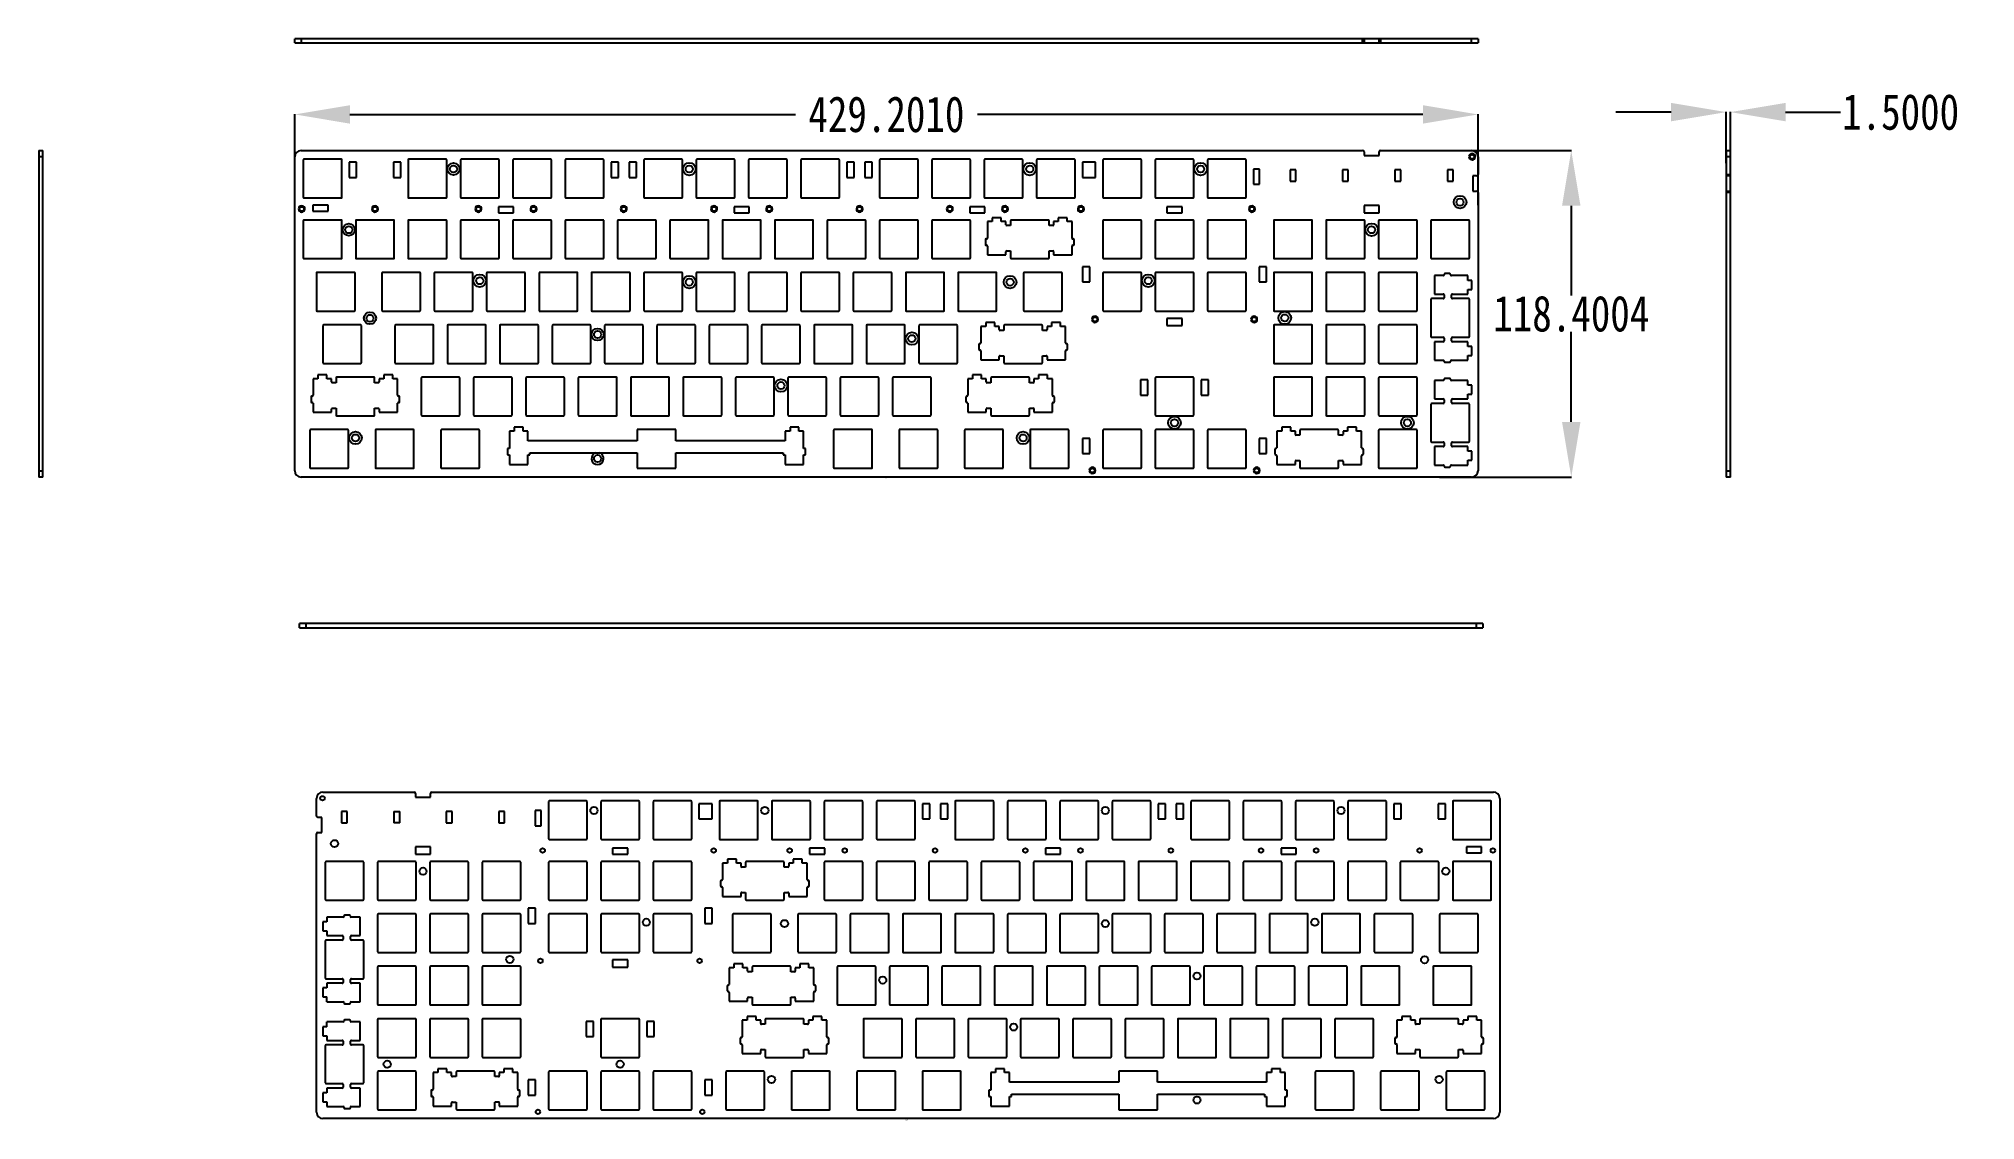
# Model space of a CAD drawing. Header units: inches. Extents: x -279 to 423, y -261 to 131.
import ezdxf

# ---------------------------------------------------------------- set-up
doc = ezdxf.new("R2010")
doc.units = ezdxf.units.IN
doc.header["$LTSCALE"] = 3.849519
doc.header["$MEASUREMENT"] = 0
doc.header["$PDMODE"] = 3
doc.header["$PDSIZE"] = 0.3125
doc.layers.get('0').update_dxf_attribs({"linetype": 'CONTINUOUS'})
doc.layers.get('Defpoints').update_dxf_attribs({"linetype": 'CONTINUOUS'})
doc.styles.get("Standard").update_dxf_attribs({"font": 'txt', "width": 0.8})
doc.dimstyles.get("Standard").update_dxf_attribs({"dimtxt": 0.15625, "dimasz": 0.1875, "dimexe": 0.125, "dimexo": 0.0625, "dimgap": 0.09, "dimtad": 0, "dimtih": 1, "dimtoh": 1, "dimzin": 4, "dimdsep": 46, "dimtxsty": 'Standard', "dimblk": '_FILLED', "dimblk1": '_FILLED', "dimblk2": '_FILLED', "dimcen": 0.09, "dimazin": 1, "dimtp": 0.01, "dimtm": 0.01, "dimtfac": 1, "dimtofl": 0, "dimtmove": 0, "dimatfit": 3, "dimldrblk": '_FILLED', "dimfxl": 1, "dimtolj": 1, "dimtzin": 4, "dimarcsym": 0})

msp = doc.modelspace()

# ---------------------------------------------------------------- texts
at = {"color": 2, "linetype": 'Continuous', "char_height": 0.15625, "width": 1.125, "attachment_point": 3, "line_spacing_factor": 0.9}
for insert in [(28.19882, -28.03377), (36.10689, -260.61002)]:
    msp.add_mtext('比例 25.400', dxfattribs=dict(at, insert=insert))

# ---------------------------------------------------------------- blocks, each defined once
blk = doc.blocks.new('_FILLED')
at = {"color": 0, "linetype": 'ByBlock'}
blk.add_solid([(0, 0), (-1, 0.167), (-1, -0.167)], dxfattribs=at)
blk = doc.blocks.new('*D1')
at = {"color": 0, "lineweight": -2}
for p, q in [((-186.4, 51.95), (-186.4, 104.01)), ((-166.4, 103.88), (-4.82, 103.88)), ((222.8, 103.88), (61.22, 103.88)), ((242.8, 71.01), (242.8, 104.01))]:
    blk.add_line(p, q, dxfattribs=at)
at = {"layer": 'Defpoints', "color": 0}
for p in [(242.8, 103.88), (242.8, 70.95), (-186.4, 51.89)]:
    blk.add_point(p, dxfattribs=at)
at = {"color": 0, "lineweight": -2, "xscale": 20, "yscale": 20, "zscale": 20, "rotation": 180}
blk.add_blockref('_FILLED', (-186.4, 103.88), dxfattribs=at)
at = {"color": 0, "lineweight": -2, "xscale": 20, "yscale": 20, "zscale": 20}
blk.add_blockref('_FILLED', (242.8, 103.88), dxfattribs=at)
at = {"color": 0, "insert": (28.2, 103.88), "char_height": 13, "attachment_point": 5}
blk.add_mtext('\\A1;429.2010', dxfattribs=at)
blk = doc.blocks.new('*D2')
at = {"color": 0, "lineweight": -2}
for p, q in [((312.85, 104.72), (292.85, 104.72)), ((332.85, 86.23), (332.85, 104.84)), ((334.35, 86.23), (334.35, 104.84)), ((354.35, 104.72), (374.35, 104.72))]:
    blk.add_line(p, q, dxfattribs=at)
at = {"layer": 'Defpoints', "color": 0}
for p in [(334.35, 104.72), (332.85, 86.17), (334.35, 86.17)]:
    blk.add_point(p, dxfattribs=at)
at = {"color": 0, "lineweight": -2, "xscale": 20, "yscale": 20, "zscale": 20}
blk.add_blockref('_FILLED', (332.85, 104.72), dxfattribs=at)
at = {"color": 0, "lineweight": -2, "xscale": 20, "yscale": 20, "zscale": 20, "rotation": 180}
blk.add_blockref('_FILLED', (334.35, 104.72), dxfattribs=at)
at = {"color": 0, "insert": (396.1, 104.72), "char_height": 13, "attachment_point": 5}
blk.add_mtext('\\A1;1.5000', dxfattribs=at)
blk = doc.blocks.new('*D3')
at = {"color": 0, "lineweight": -2}
for p, q in [((228.83, 90.79), (276.76, 90.79)), ((276.63, 70.79), (276.63, 38.18)), ((276.63, -7.61), (276.63, 25)), ((228.83, -27.61), (276.76, -27.61))]:
    blk.add_line(p, q, dxfattribs=at)
at = {"layer": 'Defpoints', "color": 0}
for p in [(228.76, 90.79), (228.76, -27.61), (276.63, -27.61)]:
    blk.add_point(p, dxfattribs=at)
at = {"color": 0, "lineweight": -2, "xscale": 20, "yscale": 20, "zscale": 20}
for p, rotation in [((276.63, 90.79), 90), ((276.63, -27.61), 270)]:
    blk.add_blockref('_FILLED', p, dxfattribs=dict(at, rotation=rotation))
at = {"color": 0, "insert": (276.63, 31.59), "char_height": 13, "attachment_point": 5}
blk.add_mtext('\\A1;118.4004', dxfattribs=at)

# ---------------------------------------------------------------- dimensions: what is measured, and where the dimension line sits
at = {"color": 3}
for base, p1, p2, picture, middle in [((242.79932, 103.88389), (-186.40168, 51.89131), (242.79932, 70.95247), '*D1', (28.19882, 103.88389)), ((334.34785, 104.71795), (332.84785, 86.17149), (334.34785, 86.17149), '*D2', (396.10452, 104.71795))]:
    dim = msp.add_linear_dim(base=base, p1=p1, p2=p2, dimstyle='Standard', override={"dimtxt": 13, "dimasz": 20, "dimdec": 4, "dimzin": 0, "dimcen": 0.629921, "dimadec": 0, "dimazin": 0, "dimtp": 0, "dimtm": 0, "dimtdec": 4, "dimtzin": 0}, dxfattribs=at)
    dim.commit()
    dim.dimension.update_dxf_attribs({"geometry": picture, "text_midpoint": middle})
dim = msp.add_linear_dim(base=(276.631674, -27.605687), p1=(228.764952, 90.794664), p2=(228.764952, -27.605687), angle=90, dimstyle='Standard', override={"dimtxt": 13, "dimasz": 20, "dimdec": 4, "dimzin": 0, "dimcen": 0.629921, "dimadec": 0, "dimazin": 0, "dimtp": 0, "dimtm": 0, "dimtdec": 4, "dimtzin": 0}, dxfattribs=at)
dim.commit()
dim.dimension.update_dxf_attribs({"geometry": '*D3', "text_midpoint": (276.631674, 31.594488)})

# ---------------------------------------------------------------- linework, layer by layer
at = {"color": 7, "linetype": 'Continuous'}
for p, q in [((-186.40168, 129.81589), (-186.40168, 131.31589)), ((242.79932, 131.31589), (-186.40168, 131.31589)), ((-186.40168, 129.81589), (242.79932, 129.81589)), ((-184.10168, 131.31589), (-184.10168, 129.81589)), ((200.94929, 129.81589), (200.94929, 131.31589)), ((201.44929, 131.31589), (201.44929, 129.81589)), ((206.94929, 129.81589), (206.94929, 131.31589)), ((207.44929, 131.31589), (207.44929, 129.81589)), ((240.49932, 129.81589), (240.49932, 131.31589)), ((242.79932, 131.31589), (242.79932, 129.81589)), ((-279.28613, 90.79466), (-279.28613, -27.60569)), ((-279.28613, 90.79466), (-277.78613, 90.79466)), ((-277.78613, 88.49466), (-279.28613, 88.49466)), ((-277.78613, -27.60569), (-277.78613, 90.79466)), ((-186.40168, -25.30569), (-186.40168, 88.49466)), ((-184.10168, 90.79466), (200.94929, 90.79466)), ((-183.30568, 87.30466), (-183.30568, 73.89466)), ((-169.60068, 87.59966), (-183.01068, 87.59966)), ((-169.30568, 73.89466), (-169.30568, 87.30466)), ((-166.65073, 86.54411), (-166.65075, 81.04521)), ((-164.00074, 86.54411), (-166.65073, 86.54411)), ((-164.00075, 81.04521), (-164.00074, 86.54411)), ((-150.60066, 86.54411), (-150.60066, 81.04521)), ((-147.95066, 86.54411), (-150.60066, 86.54411)), ((-147.95066, 81.04521), (-147.95066, 86.54411)), ((-145.30568, 87.30466), (-145.30568, 73.89466)), ((-131.60068, 87.59966), (-145.01068, 87.59966)), ((-131.30568, 73.89466), (-131.30568, 87.30466)), ((-126.30568, 87.30466), (-126.30568, 73.89466)), ((-112.60068, 87.59966), (-126.01068, 87.59966)), ((-112.30568, 73.89466), (-112.30568, 87.30466)), ((-107.30568, 87.30466), (-107.30568, 73.89466)), ((-93.60068, 87.59966), (-107.01068, 87.59966)), ((-93.30568, 73.89466), (-93.30568, 87.30466)), ((-88.30568, 87.30466), (-88.30568, 73.89466)), ((-74.60068, 87.59966), (-88.01068, 87.59966)), ((-74.30568, 73.89466), (-74.30568, 87.30466)), ((-71.65073, 86.54411), (-71.65075, 81.04521)), ((-69.00073, 86.54411), (-71.65073, 86.54411)), ((-69.00075, 81.04521), (-69.00073, 86.54411)), ((-65.10073, 86.54411), (-65.10071, 81.04521)), ((-62.45073, 86.54411), (-65.10073, 86.54411)), ((-62.45071, 81.04521), (-62.45073, 86.54411)), ((-59.80568, 87.30466), (-59.80568, 73.89466)), ((-46.10068, 87.59966), (-59.51068, 87.59966)), ((-45.80568, 73.89466), (-45.80568, 87.30466)), ((-40.80568, 87.30466), (-40.80568, 73.89466)), ((-27.10068, 87.59966), (-40.51068, 87.59966)), ((-26.80568, 73.89466), (-26.80568, 87.30466)), ((-21.80568, 87.30466), (-21.80568, 73.89466)), ((-8.10068, 87.59966), (-21.51068, 87.59966)), ((-7.80568, 73.89466), (-7.80568, 87.30466)), ((-2.80568, 87.30466), (-2.80568, 73.89466)), ((10.89932, 87.59966), (-2.51068, 87.59966)), ((11.19432, 73.89466), (11.19432, 87.30466)), ((13.84927, 86.54411), (13.84925, 81.04521)), ((16.49927, 86.54411), (13.84927, 86.54411)), ((16.49925, 81.04521), (16.49927, 86.54411)), ((20.39931, 86.54411), (20.39928, 81.04521)), ((23.04931, 86.54411), (20.39931, 86.54411)), ((23.04928, 81.04521), (23.04931, 86.54411)), ((25.69432, 87.30466), (25.69432, 73.89466)), ((39.39932, 87.59966), (25.98932, 87.59966)), ((39.69432, 73.89466), (39.69432, 87.30466)), ((44.69432, 87.30466), (44.69432, 73.89466)), ((58.39932, 87.59966), (44.98932, 87.59966)), ((58.69432, 73.89466), (58.69432, 87.30466)), ((63.69432, 87.30466), (63.69432, 73.89466)), ((77.39932, 87.59966), (63.98932, 87.59966)), ((77.69432, 73.89466), (77.69432, 87.30466)), ((82.69432, 87.30466), (82.69432, 73.89466)), ((96.39932, 87.59966), (82.98932, 87.59966)), ((96.69432, 73.89466), (96.69432, 87.30466)), ((99.29627, 86.54411), (99.29625, 81.04521)), ((104.09731, 86.54411), (99.29627, 86.54411)), ((104.09729, 81.04521), (104.09731, 86.54411)), ((106.69432, 87.30466), (106.69432, 73.89466)), ((120.39932, 87.59966), (106.98932, 87.59966)), ((120.69432, 73.89466), (120.69432, 87.30466)), ((125.69432, 87.30466), (125.69432, 73.89466)), ((139.39932, 87.59966), (125.98932, 87.59966)), ((139.69432, 73.89466), (139.69432, 87.30466)), ((144.69432, 87.30466), (144.69432, 73.89466)), ((158.39932, 87.59966), (144.98932, 87.59966)), ((158.69432, 73.89466), (158.69432, 87.30466)), ((201.44929, 90.29466), (201.44929, 88.94483)), ((201.44929, 88.94483), (206.94929, 88.94483)), ((206.94929, 88.94483), (206.94929, 90.29466)), ((207.44929, 90.79466), (240.49932, 90.79466)), ((242.79932, 88.49466), (242.79932, 82.09281)), ((332.84785, 90.79466), (332.84785, -27.60569)), ((332.84785, 90.79466), (334.34785, 90.79466)), ((334.34785, 88.49466), (332.84785, 88.49466)), ((334.34785, -27.60569), (334.34785, 90.79466)), ((-166.65075, 81.04521), (-164.00075, 81.04521)), ((-150.60066, 81.04521), (-147.95066, 81.04521)), ((-71.65075, 81.04521), (-69.00075, 81.04521)), ((-65.10071, 81.04521), (-62.45071, 81.04521)), ((13.84925, 81.04521), (16.49925, 81.04521)), ((20.39928, 81.04521), (23.04928, 81.04521)), ((99.29625, 81.04521), (104.09729, 81.04521)), ((163.49932, 84.04411), (161.34932, 84.04411)), ((161.34932, 84.04411), (161.34932, 78.54521)), ((161.34932, 78.54521), (163.49932, 78.54521)), ((163.49932, 78.54521), (163.49932, 84.04411)), ((176.74929, 83.74966), (174.64929, 83.74966)), ((174.64929, 83.74966), (174.64929, 79.64966)), ((174.64929, 79.64966), (176.74929, 79.64966)), ((176.74929, 79.64966), (176.74929, 83.74966)), ((195.74929, 83.74966), (193.64929, 83.74966)), ((193.64929, 83.74966), (193.64929, 79.64966)), ((193.64929, 79.64966), (195.74929, 79.64966)), ((195.74929, 79.64966), (195.74929, 83.74966)), ((214.74929, 83.74966), (212.64929, 83.74966)), ((212.64929, 83.74966), (212.64929, 79.64966)), ((212.64929, 79.64966), (214.74929, 79.64966)), ((214.74929, 79.64966), (214.74929, 83.74966)), ((233.81485, 83.74966), (231.71485, 83.74966)), ((231.71485, 83.74966), (231.71485, 79.64966)), ((231.71485, 79.64966), (233.81485, 79.64966)), ((233.81485, 79.64966), (233.81485, 83.74966)), ((242.29932, 81.59281), (240.94915, 81.59281)), ((240.94915, 81.59281), (240.94915, 76.09391)), ((332.84785, 82.09281), (334.34785, 82.09281)), ((334.34785, 81.59281), (332.84785, 81.59281)), ((-183.01068, 73.59966), (-169.60068, 73.59966)), ((-179.8207, 70.94466), (-179.8207, 68.79466)), ((-174.32066, 70.94466), (-179.8207, 70.94466)), ((-174.32066, 68.79466), (-174.32066, 70.94466)), ((-145.01068, 73.59966), (-131.60068, 73.59966)), ((-126.01068, 73.59966), (-112.60068, 73.59966)), ((-112.55016, 70.39467), (-112.55016, 68.24467)), ((-107.05126, 70.39467), (-112.55016, 70.39467)), ((-107.05126, 68.24467), (-107.05126, 70.39467)), ((-107.01068, 73.59966), (-93.60068, 73.59966)), ((-88.01068, 73.59966), (-74.60068, 73.59966)), ((-59.51068, 73.59966), (-46.10068, 73.59966)), ((-40.51068, 73.59966), (-27.10068, 73.59966)), ((-27.05018, 70.39467), (-27.05018, 68.24467)), ((-21.55127, 70.39467), (-27.05018, 70.39467)), ((-21.55127, 68.24467), (-21.55127, 70.39467)), ((-21.51068, 73.59966), (-8.10068, 73.59966)), ((-2.51068, 73.59966), (10.89932, 73.59966)), ((25.98932, 73.59966), (39.39932, 73.59966)), ((44.98932, 73.59966), (58.39932, 73.59966)), ((58.4498, 70.39468), (58.4498, 68.24468)), ((63.9487, 70.39468), (58.4498, 70.39468)), ((63.9487, 68.24468), (63.9487, 70.39468)), ((63.98932, 73.59966), (77.39932, 73.59966)), ((82.98932, 73.59966), (96.39932, 73.59966)), ((106.98932, 73.59966), (120.39932, 73.59966)), ((125.98932, 73.59966), (139.39932, 73.59966)), ((135.44877, 70.39468), (129.94987, 70.39468)), ((129.94987, 70.39468), (129.94987, 68.24468)), ((135.44877, 68.24468), (135.44877, 70.39468)), ((144.98932, 73.59966), (158.39932, 73.59966)), ((206.94929, 70.89466), (201.44929, 70.89466)), ((201.44929, 70.89466), (201.44929, 68.24466)), ((206.94929, 68.24466), (206.94929, 70.89466)), ((240.94915, 76.09391), (242.29932, 76.09391)), ((242.79932, 75.59391), (242.79932, -25.30569)), ((332.84785, 76.09391), (334.34785, 76.09391)), ((334.34785, 75.59391), (332.84785, 75.59391)), ((-183.30568, 65.30131), (-183.30568, 51.89131)), ((-169.60068, 65.59631), (-183.01068, 65.59631)), ((-179.8207, 68.79466), (-174.32066, 68.79466)), ((-169.30568, 51.89131), (-169.30568, 65.30131)), ((-164.30568, 65.30131), (-164.30568, 51.89131)), ((-150.60068, 65.59631), (-164.01068, 65.59631)), ((-150.30568, 51.89131), (-150.30568, 65.30131)), ((-145.30568, 65.30131), (-145.30568, 51.89131)), ((-131.60068, 65.59631), (-145.01068, 65.59631)), ((-131.30568, 51.89131), (-131.30568, 65.30131)), ((-126.30568, 65.30131), (-126.30568, 51.89131)), ((-112.60068, 65.59631), (-126.01068, 65.59631)), ((-112.55016, 68.24467), (-107.05126, 68.24467)), ((-112.30568, 51.89131), (-112.30568, 65.30131)), ((-107.30568, 65.30131), (-107.30568, 51.89131)), ((-93.60068, 65.59631), (-107.01068, 65.59631)), ((-93.30568, 51.89131), (-93.30568, 65.30131)), ((-88.30568, 65.30131), (-88.30568, 51.89131)), ((-74.30568, 65.59631), (-88.01068, 65.59631)), ((-74.30568, 51.89131), (-74.30568, 65.59631)), ((-69.30568, 65.30131), (-69.30568, 51.89131)), ((-55.60068, 65.59631), (-69.01068, 65.59631)), ((-55.30568, 51.89131), (-55.30568, 65.30131)), ((-50.30568, 65.30131), (-50.30568, 51.89131)), ((-36.60068, 65.59631), (-50.01068, 65.59631)), ((-36.30568, 51.89131), (-36.30568, 65.30131)), ((-31.30568, 65.30131), (-31.30568, 51.89131)), ((-17.60068, 65.59631), (-31.01068, 65.59631)), ((-27.05018, 68.24467), (-21.55127, 68.24467)), ((-17.30568, 51.89131), (-17.30568, 65.30131)), ((-12.30568, 65.30131), (-12.30568, 51.89131)), ((1.39932, 65.59631), (-12.01068, 65.59631)), ((1.69432, 51.89131), (1.69432, 65.30131)), ((6.69432, 65.30131), (6.69432, 51.89131)), ((20.39932, 65.59631), (6.98932, 65.59631)), ((20.69432, 51.89131), (20.69432, 65.30131)), ((25.69432, 65.30131), (25.69432, 51.89131)), ((39.39932, 65.59631), (25.98932, 65.59631)), ((39.69432, 51.89131), (39.69432, 65.30131)), ((44.69432, 65.30131), (44.69432, 51.89131)), ((58.39932, 65.59631), (44.98932, 65.59631)), ((58.4498, 68.24468), (63.9487, 68.24468)), ((58.69432, 51.89131), (58.69432, 65.30131)), ((64.84432, 65.04631), (64.84432, 59.04631)), ((66.61932, 65.04631), (64.84432, 65.04631)), ((66.61932, 66.44631), (66.61932, 65.04631)), ((69.86932, 66.44631), (66.61932, 66.44631)), ((69.86932, 65.04631), (69.86932, 66.44631)), ((71.54432, 65.04631), (69.86932, 65.04631)), ((71.54432, 63.89631), (71.54432, 65.04631)), ((73.19932, 63.59631), (71.84432, 63.59631)), ((73.19932, 65.28131), (73.19932, 63.59631)), ((86.88432, 65.59631), (73.51432, 65.59631)), ((87.19932, 63.59631), (87.19932, 65.28131)), ((88.54432, 63.59631), (87.19932, 63.59631)), ((90.51932, 65.04631), (88.84432, 65.04631)), ((88.84432, 65.04631), (88.84432, 63.89631)), ((93.76932, 66.44631), (90.51932, 66.44631)), ((90.51932, 66.44631), (90.51932, 65.04631)), ((93.76932, 65.04631), (93.76932, 66.44631)), ((95.54432, 65.04631), (93.76932, 65.04631)), ((95.54432, 59.04631), (95.54432, 65.04631)), ((106.69432, 65.30131), (106.69432, 51.89131)), ((120.39932, 65.59631), (106.98932, 65.59631)), ((120.69432, 51.89131), (120.69432, 65.30131)), ((125.69432, 65.30131), (125.69432, 51.89131)), ((139.39932, 65.59631), (125.98932, 65.59631)), ((129.94987, 68.24468), (135.44877, 68.24468)), ((139.69432, 51.89131), (139.69432, 65.30131)), ((144.69432, 65.30131), (144.69432, 51.89131)), ((158.39932, 65.59631), (144.98932, 65.59631)), ((158.69432, 51.89131), (158.69432, 65.30131)), ((168.69432, 65.30131), (168.69432, 51.89131)), ((182.39932, 65.59631), (168.98932, 65.59631)), ((182.69432, 51.89131), (182.69432, 65.30131)), ((187.69432, 65.30131), (187.69432, 51.89131)), ((201.39932, 65.59631), (187.98932, 65.59631)), ((201.44929, 68.24466), (206.94929, 68.24466)), ((201.69432, 51.89131), (201.69432, 65.30131)), ((206.69432, 65.30131), (206.69432, 51.89131)), ((220.39932, 65.59631), (206.98932, 65.59631)), ((220.69432, 51.89131), (220.69432, 65.30131)), ((225.69432, 65.30131), (225.69432, 51.89131)), ((239.39932, 65.59631), (225.98932, 65.59631)), ((239.69432, 51.89131), (239.69432, 65.30131)), ((64.11932, 58.44631), (64.11932, 56.74631)), ((64.54432, 58.74631), (64.41932, 58.74631)), ((64.41932, 56.44631), (64.54432, 56.44631)), ((95.96932, 58.74631), (95.84432, 58.74631)), ((95.84432, 56.44631), (95.96932, 56.44631)), ((96.26932, 56.74631), (96.26932, 58.44631)), ((-183.01068, 51.59631), (-169.60068, 51.59631)), ((-164.01068, 51.59631), (-150.60068, 51.59631)), ((-145.01068, 51.59631), (-131.60068, 51.59631)), ((-126.01068, 51.59631), (-112.60068, 51.59631)), ((-107.01068, 51.59631), (-93.60068, 51.59631)), ((-88.01068, 51.59631), (-74.60068, 51.59631)), ((-69.01068, 51.59631), (-55.60068, 51.59631)), ((-50.01068, 51.59631), (-36.60068, 51.59631)), ((-31.01068, 51.59631), (-17.60068, 51.59631)), ((-12.01068, 51.59631), (1.39932, 51.59631)), ((6.98932, 51.59631), (20.39932, 51.59631)), ((25.98932, 51.59631), (39.39932, 51.59631)), ((44.98932, 51.59631), (58.39932, 51.59631)), ((64.84432, 56.14631), (64.84432, 52.94631)), ((64.84432, 52.94631), (71.54432, 52.94631)), ((71.54432, 52.94631), (71.54432, 54.09631)), ((71.84432, 54.39631), (73.19932, 54.39631)), ((73.19932, 54.39631), (73.19932, 51.91131)), ((73.51432, 51.59631), (86.88432, 51.59631)), ((87.19932, 54.39631), (88.54432, 54.39631)), ((87.19932, 51.91131), (87.19932, 54.39631)), ((88.84432, 54.09631), (88.84432, 52.94631)), ((88.84432, 52.94631), (95.54432, 52.94631)), ((95.54432, 52.94631), (95.54432, 56.14631)), ((106.98932, 51.59631), (120.39932, 51.59631)), ((125.98932, 51.59631), (139.39932, 51.59631)), ((144.98932, 51.59631), (158.39932, 51.59631)), ((168.98932, 51.59631), (182.39932, 51.59631)), ((187.98932, 51.59631), (201.39932, 51.59631)), ((206.98932, 51.59631), (220.39932, 51.59631)), ((225.98932, 51.59631), (239.39932, 51.59631)), ((-178.55568, 46.30131), (-178.55568, 32.89131)), ((-164.85068, 46.59631), (-178.26068, 46.59631)), ((-164.55568, 32.89131), (-164.55568, 46.30131)), ((-154.80568, 46.30131), (-154.80568, 32.89131)), ((-141.10068, 46.59631), (-154.51068, 46.59631)), ((-140.80568, 32.89131), (-140.80568, 46.30131)), ((-135.80568, 46.30131), (-135.80568, 32.89131)), ((-122.10068, 46.59631), (-135.51068, 46.59631)), ((-121.80568, 32.89131), (-121.80568, 46.30131)), ((-116.80568, 46.30131), (-116.80568, 32.89131)), ((-102.80568, 46.59631), (-116.51068, 46.59631)), ((-102.80568, 32.59631), (-102.80568, 46.59631)), ((-97.80568, 46.59631), (-97.80568, 32.59631)), ((-84.10068, 46.59631), (-97.80568, 46.59631)), ((-83.80568, 32.89131), (-83.80568, 46.30131)), ((-78.80568, 46.30131), (-78.80568, 32.89131)), ((-65.10068, 46.59631), (-78.51068, 46.59631)), ((-64.80568, 32.89131), (-64.80568, 46.30131)), ((-59.80568, 46.30131), (-59.80568, 32.89131)), ((-46.10068, 46.59631), (-59.51068, 46.59631)), ((-45.80568, 32.89131), (-45.80568, 46.30131)), ((-40.80568, 46.30131), (-40.80568, 32.89131)), ((-27.10068, 46.59631), (-40.51068, 46.59631)), ((-26.80568, 32.89131), (-26.80568, 46.30131)), ((-21.80568, 46.30131), (-21.80568, 32.89131)), ((-8.10068, 46.59631), (-21.51068, 46.59631)), ((-7.80568, 32.89131), (-7.80568, 46.30131)), ((-2.80568, 46.30131), (-2.80568, 32.89131)), ((10.89932, 46.59631), (-2.51068, 46.59631)), ((11.19432, 32.89131), (11.19432, 46.30131)), ((16.19432, 46.30131), (16.19432, 32.89131)), ((29.89932, 46.59631), (16.48932, 46.59631)), ((30.19432, 32.89131), (30.19432, 46.30131)), ((35.19432, 46.30131), (35.19432, 32.89131)), ((48.89932, 46.59631), (35.48932, 46.59631)), ((49.19432, 32.89131), (49.19432, 46.30131)), ((54.19432, 46.30131), (54.19432, 32.89131)), ((67.89932, 46.59631), (54.48932, 46.59631)), ((68.19432, 32.89131), (68.19432, 46.30131)), ((77.94432, 46.30131), (77.94432, 32.89131)), ((91.64932, 46.59631), (78.23932, 46.59631)), ((91.94432, 32.89131), (91.94432, 46.30131)), ((99.34941, 48.64411), (99.34939, 43.14521)), ((99.34939, 43.14521), (101.99939, 43.14521)), ((101.99941, 48.64411), (99.34941, 48.64411)), ((101.99939, 43.14521), (101.99941, 48.64411)), ((106.69432, 46.30131), (106.69432, 32.89131)), ((120.39932, 46.59631), (106.98932, 46.59631)), ((120.69432, 32.89131), (120.69432, 46.30131)), ((125.69432, 46.30131), (125.69432, 32.89131)), ((139.39932, 46.59631), (125.98932, 46.59631)), ((139.69432, 32.89131), (139.69432, 46.30131)), ((144.69432, 46.30131), (144.69432, 32.89131)), ((158.39932, 46.59631), (144.98932, 46.59631)), ((158.69432, 32.89131), (158.69432, 46.30131)), ((166.05424, 48.64411), (163.40424, 48.64411)), ((163.40424, 48.64411), (163.40424, 43.14521)), ((163.40424, 43.14521), (166.05424, 43.14521)), ((166.05424, 43.14521), (166.05424, 48.64411)), ((168.69432, 46.30131), (168.69432, 32.89131)), ((182.39932, 46.59631), (168.98932, 46.59631)), ((182.69432, 32.89131), (182.69432, 46.30131)), ((187.69432, 46.30131), (187.69432, 32.89131)), ((201.39932, 46.59631), (187.98932, 46.59631)), ((201.69432, 32.89131), (201.69432, 46.30131)), ((206.69432, 46.30131), (206.69432, 32.89131)), ((220.39932, 46.59631), (206.98932, 46.59631)), ((220.69432, 32.89131), (220.69432, 46.30131)), ((230.24432, 45.44631), (227.04432, 45.44631)), ((227.04432, 45.44631), (227.04432, 38.74631)), ((230.54432, 45.87131), (230.54432, 45.74631)), ((232.54432, 46.17131), (230.84432, 46.17131)), ((232.84432, 45.74631), (232.84432, 45.87131)), ((239.14432, 45.44631), (233.14432, 45.44631)), ((239.14432, 43.67131), (239.14432, 45.44631)), ((240.54432, 43.67131), (239.14432, 43.67131)), ((240.54432, 40.42131), (240.54432, 43.67131)), ((225.69432, 36.77631), (225.69432, 23.40631)), ((230.19432, 37.09131), (226.00932, 37.09131)), ((227.04432, 38.74631), (230.19432, 38.74631)), ((230.49432, 38.44631), (230.49432, 37.39131)), ((233.19432, 37.39131), (233.19432, 38.44631)), ((233.49432, 38.74631), (239.14432, 38.74631)), ((239.37932, 37.09131), (233.49432, 37.09131)), ((239.14432, 40.42131), (240.54432, 40.42131)), ((239.14432, 38.74631), (239.14432, 40.42131)), ((239.69432, 23.40631), (239.69432, 36.77631)), ((-178.26068, 32.59631), (-164.85068, 32.59631)), ((-154.51068, 32.59631), (-141.10068, 32.59631)), ((-135.51068, 32.59631), (-122.10068, 32.59631)), ((-116.51068, 32.59631), (-102.80568, 32.59631)), ((-97.80568, 32.59631), (-84.10068, 32.59631)), ((-78.51068, 32.59631), (-65.10068, 32.59631)), ((-59.51068, 32.59631), (-46.10068, 32.59631)), ((-40.51068, 32.59631), (-27.10068, 32.59631)), ((-21.51068, 32.59631), (-8.10068, 32.59631)), ((-2.51068, 32.59631), (10.89932, 32.59631)), ((16.48932, 32.59631), (29.89932, 32.59631)), ((35.48932, 32.59631), (48.89932, 32.59631)), ((54.48932, 32.59631), (67.89932, 32.59631)), ((67.48932, 28.44631), (64.23932, 28.44631)), ((64.23932, 28.44631), (64.23932, 27.04631)), ((67.48932, 27.04631), (67.48932, 28.44631)), ((78.23932, 32.59631), (91.64932, 32.59631)), ((91.38932, 28.44631), (88.13932, 28.44631)), ((88.13932, 28.44631), (88.13932, 27.04631)), ((91.38932, 27.04631), (91.38932, 28.44631)), ((106.98932, 32.59631), (120.39932, 32.59631)), ((125.98932, 32.59631), (139.39932, 32.59631)), ((135.44877, 29.94466), (129.94987, 29.94466)), ((129.94987, 29.94466), (129.94987, 27.29466)), ((135.44877, 27.29466), (135.44877, 29.94466)), ((144.98932, 32.59631), (158.39932, 32.59631)), ((168.98932, 32.59631), (182.39932, 32.59631)), ((187.98932, 32.59631), (201.39932, 32.59631)), ((206.98932, 32.59631), (220.39932, 32.59631)), ((-176.18068, 27.30131), (-176.18068, 13.89131)), ((-162.47568, 27.59631), (-175.88568, 27.59631)), ((-162.18068, 13.89131), (-162.18068, 27.30131)), ((-150.05568, 27.30131), (-150.05568, 13.89131)), ((-136.35068, 27.59631), (-149.76068, 27.59631)), ((-136.05568, 13.89131), (-136.05568, 27.30131)), ((-131.05568, 27.30131), (-131.05568, 13.89131)), ((-117.35068, 27.59631), (-130.76068, 27.59631)), ((-117.05568, 13.89131), (-117.05568, 27.30131)), ((-112.05568, 27.30131), (-112.05568, 13.89131)), ((-98.35068, 27.59631), (-111.76068, 27.59631)), ((-98.05568, 13.89131), (-98.05568, 27.30131)), ((-93.05568, 27.30131), (-93.05568, 13.89131)), ((-79.35068, 27.59631), (-92.76068, 27.59631)), ((-79.05568, 13.89131), (-79.05568, 27.30131)), ((-74.05568, 27.30131), (-74.05568, 13.89131)), ((-60.35068, 27.59631), (-73.76068, 27.59631)), ((-60.05568, 13.89131), (-60.05568, 27.30131)), ((-55.05568, 27.30131), (-55.05568, 13.89131)), ((-41.35068, 27.59631), (-54.76068, 27.59631)), ((-41.05568, 13.89131), (-41.05568, 27.30131)), ((-36.05568, 27.30131), (-36.05568, 13.89131)), ((-22.35068, 27.59631), (-35.76068, 27.59631)), ((-22.05568, 13.89131), (-22.05568, 27.30131)), ((-17.05568, 27.30131), (-17.05568, 13.89131)), ((-3.35068, 27.59631), (-16.76068, 27.59631)), ((-3.05568, 13.89131), (-3.05568, 27.30131)), ((1.94432, 27.30131), (1.94432, 13.89131)), ((15.64932, 27.59631), (2.23932, 27.59631)), ((15.94432, 13.89131), (15.94432, 27.30131)), ((20.94432, 27.30131), (20.94432, 13.89131)), ((34.64932, 27.59631), (21.23932, 27.59631)), ((34.94432, 13.89131), (34.94432, 27.30131)), ((39.94432, 27.30131), (39.94432, 13.89131)), ((53.64932, 27.59631), (40.23932, 27.59631)), ((53.94432, 13.89131), (53.94432, 27.30131)), ((64.23932, 27.04631), (62.46432, 27.04631)), ((62.46432, 27.04631), (62.46432, 21.04631)), ((69.16432, 27.04631), (67.48932, 27.04631)), ((69.16432, 25.89631), (69.16432, 27.04631)), ((70.81932, 25.59631), (69.46432, 25.59631)), ((70.81932, 27.28131), (70.81932, 25.59631)), ((84.50432, 27.59631), (71.13432, 27.59631)), ((84.81932, 25.59631), (84.81932, 27.28131)), ((86.16432, 25.59631), (84.81932, 25.59631)), ((88.13932, 27.04631), (86.46432, 27.04631)), ((86.46432, 27.04631), (86.46432, 25.89631)), ((93.16432, 27.04631), (91.38932, 27.04631)), ((93.16432, 21.04631), (93.16432, 27.04631)), ((129.94987, 27.29466), (135.44877, 27.29466)), ((168.69432, 27.30131), (168.69432, 13.89131)), ((182.39932, 27.59631), (168.98932, 27.59631)), ((182.69432, 13.89131), (182.69432, 27.30131)), ((187.69432, 27.30131), (187.69432, 13.89131)), ((201.39932, 27.59631), (187.98932, 27.59631)), ((201.69432, 13.89131), (201.69432, 27.30131)), ((206.69432, 27.30131), (206.69432, 13.89131)), ((220.39932, 27.59631), (206.98932, 27.59631)), ((220.69432, 13.89131), (220.69432, 27.30131)), ((226.00932, 23.09131), (230.19432, 23.09131)), ((230.19432, 21.44631), (227.04432, 21.44631)), ((227.04432, 21.44631), (227.04432, 14.74631)), ((230.49432, 22.79131), (230.49432, 21.74631)), ((233.19432, 21.74631), (233.19432, 22.79131)), ((233.49432, 23.09131), (239.37932, 23.09131)), ((239.14432, 21.44631), (233.49432, 21.44631)), ((239.14432, 19.77131), (239.14432, 21.44631)), ((61.73932, 20.44631), (61.73932, 18.74631)), ((62.16432, 20.74631), (62.03932, 20.74631)), ((62.03932, 18.44631), (62.16432, 18.44631)), ((62.46432, 18.14631), (62.46432, 14.94631)), ((62.46432, 14.94631), (69.16432, 14.94631)), ((69.16432, 14.94631), (69.16432, 16.09631)), ((69.46432, 16.39631), (70.81932, 16.39631)), ((70.81932, 16.39631), (70.81932, 13.91131)), ((84.81932, 16.39631), (86.16432, 16.39631)), ((84.81932, 13.91131), (84.81932, 16.39631)), ((86.46432, 16.09631), (86.46432, 14.94631)), ((86.46432, 14.94631), (93.16432, 14.94631)), ((93.16432, 14.94631), (93.16432, 18.14631)), ((93.58932, 20.74631), (93.46432, 20.74631)), ((93.46432, 18.44631), (93.58932, 18.44631)), ((93.88932, 18.74631), (93.88932, 20.44631)), ((227.04432, 14.74631), (230.24432, 14.74631)), ((230.54432, 14.44631), (230.54432, 14.32131)), ((232.84432, 14.32131), (232.84432, 14.44631)), ((233.14432, 14.74631), (239.14432, 14.74631)), ((240.54432, 19.77131), (239.14432, 19.77131)), ((239.14432, 16.52131), (240.54432, 16.52131)), ((239.14432, 14.74631), (239.14432, 16.52131)), ((240.54432, 16.52131), (240.54432, 19.77131)), ((-179.78568, 8.04631), (-179.78568, 2.04631)), ((-178.01068, 8.04631), (-179.78568, 8.04631)), ((-178.01068, 9.44631), (-178.01068, 8.04631)), ((-174.76068, 9.44631), (-178.01068, 9.44631)), ((-175.88568, 13.59631), (-162.47568, 13.59631)), ((-174.76068, 8.04631), (-174.76068, 9.44631)), ((-173.08568, 8.04631), (-174.76068, 8.04631)), ((-173.08568, 6.89631), (-173.08568, 8.04631)), ((-171.43068, 8.28131), (-171.43068, 6.59631)), ((-157.74568, 8.59631), (-171.11568, 8.59631)), ((-157.43068, 6.59631), (-157.43068, 8.28131)), ((-155.78568, 8.04631), (-155.78568, 6.89631)), ((-154.11068, 8.04631), (-155.78568, 8.04631)), ((-154.11068, 9.44631), (-154.11068, 8.04631)), ((-150.86068, 9.44631), (-154.11068, 9.44631)), ((-150.86068, 8.04631), (-150.86068, 9.44631)), ((-149.08568, 8.04631), (-150.86068, 8.04631)), ((-149.76068, 13.59631), (-136.35068, 13.59631)), ((-149.08568, 2.04631), (-149.08568, 8.04631)), ((-140.55568, 8.30131), (-140.55568, -5.10869)), ((-126.85068, 8.59631), (-140.26068, 8.59631)), ((-130.76068, 13.59631), (-117.35068, 13.59631)), ((-126.55568, -5.10869), (-126.55568, 8.30131)), ((-121.55568, 8.30131), (-121.55568, -5.10869)), ((-107.85068, 8.59631), (-121.26068, 8.59631)), ((-111.76068, 13.59631), (-98.35068, 13.59631)), ((-107.55568, -5.10869), (-107.55568, 8.30131)), ((-102.55568, 8.30131), (-102.55568, -5.10869)), ((-88.85068, 8.59631), (-102.26068, 8.59631)), ((-92.76068, 13.59631), (-79.35068, 13.59631)), ((-88.55568, -5.10869), (-88.55568, 8.30131)), ((-83.55568, 8.30131), (-83.55568, -5.10869)), ((-69.85068, 8.59631), (-83.26068, 8.59631)), ((-73.76068, 13.59631), (-60.35068, 13.59631)), ((-69.55568, -5.10869), (-69.55568, 8.30131)), ((-64.55568, 8.30131), (-64.55568, -5.10869)), ((-50.85068, 8.59631), (-64.26068, 8.59631)), ((-54.76068, 13.59631), (-41.35068, 13.59631)), ((-50.55568, -5.10869), (-50.55568, 8.30131)), ((-45.55568, 8.30131), (-45.55568, -5.10869)), ((-31.85068, 8.59631), (-45.26068, 8.59631)), ((-35.76068, 13.59631), (-22.35068, 13.59631)), ((-31.55568, -5.10869), (-31.55568, 8.30131)), ((-26.55568, 8.30131), (-26.55568, -5.10869)), ((-12.85068, 8.59631), (-26.26068, 8.59631)), ((-16.76068, 13.59631), (-3.35068, 13.59631)), ((-12.55568, -5.10869), (-12.55568, 8.30131)), ((-7.55568, 8.30131), (-7.55568, -5.10869)), ((6.14932, 8.59631), (-7.26068, 8.59631)), ((2.23932, 13.59631), (15.64932, 13.59631)), ((6.44432, -5.10869), (6.44432, 8.30131)), ((11.44432, 8.30131), (11.44432, -5.10869)), ((25.14932, 8.59631), (11.73932, 8.59631)), ((21.23932, 13.59631), (34.64932, 13.59631)), ((25.44432, -5.10869), (25.44432, 8.30131)), ((30.44432, 8.30131), (30.44432, -5.10869)), ((44.14932, 8.59631), (30.73932, 8.59631)), ((40.23932, 13.59631), (53.64932, 13.59631)), ((44.44432, -5.10869), (44.44432, 8.30131)), ((59.48932, 8.04631), (57.71432, 8.04631)), ((57.71432, 8.04631), (57.71432, 2.04631)), ((62.73932, 9.44631), (59.48932, 9.44631)), ((59.48932, 9.44631), (59.48932, 8.04631)), ((62.73932, 8.04631), (62.73932, 9.44631)), ((64.41432, 8.04631), (62.73932, 8.04631)), ((64.41432, 6.89631), (64.41432, 8.04631)), ((66.06932, 8.28131), (66.06932, 6.59631)), ((79.75432, 8.59631), (66.38432, 8.59631)), ((71.13432, 13.59631), (84.50432, 13.59631)), ((80.06932, 6.59631), (80.06932, 8.28131)), ((83.38932, 8.04631), (81.71432, 8.04631)), ((81.71432, 8.04631), (81.71432, 6.89631)), ((86.63932, 9.44631), (83.38932, 9.44631)), ((83.38932, 9.44631), (83.38932, 8.04631)), ((86.63932, 8.04631), (86.63932, 9.44631)), ((88.41432, 8.04631), (86.63932, 8.04631)), ((88.41432, 2.04631), (88.41432, 8.04631)), ((123.04932, 7.64411), (120.39932, 7.64411)), ((120.39932, 7.64411), (120.39932, 2.14521)), ((123.04932, 2.14521), (123.04932, 7.64411)), ((125.69432, 8.30131), (125.69432, -5.10869)), ((139.39932, 8.59631), (125.98932, 8.59631)), ((139.69432, -5.10869), (139.69432, 8.30131)), ((144.99932, 7.64411), (142.34932, 7.64411)), ((142.34932, 7.64411), (142.34932, 2.14521)), ((144.99932, 2.14521), (144.99932, 7.64411)), ((168.69432, 8.30131), (168.69432, -5.10869)), ((168.98932, 13.59631), (182.39932, 13.59631)), ((182.39932, 8.59631), (168.98932, 8.59631)), ((182.69432, -5.10869), (182.69432, 8.30131)), ((187.69432, 8.30131), (187.69432, -5.10869)), ((187.98932, 13.59631), (201.39932, 13.59631)), ((201.39932, 8.59631), (187.98932, 8.59631)), ((201.69432, -5.10869), (201.69432, 8.30131)), ((206.69432, 8.30131), (206.69432, -5.10869)), ((206.98932, 13.59631), (220.39932, 13.59631)), ((220.39932, 8.59631), (206.98932, 8.59631)), ((220.69432, -5.10869), (220.69432, 8.30131)), ((230.24432, 7.44631), (227.04432, 7.44631)), ((227.04432, 7.44631), (227.04432, 0.74631)), ((230.54432, 7.87131), (230.54432, 7.74631)), ((230.84432, 14.02131), (232.54432, 14.02131)), ((232.54432, 8.17131), (230.84432, 8.17131)), ((232.84432, 7.74631), (232.84432, 7.87131)), ((239.14432, 7.44631), (233.14432, 7.44631)), ((239.14432, 5.67131), (239.14432, 7.44631)), ((-180.51068, 1.44631), (-180.51068, -0.25369)), ((-180.08568, 1.74631), (-180.21068, 1.74631)), ((-171.43068, 6.59631), (-172.78568, 6.59631)), ((-156.08568, 6.59631), (-157.43068, 6.59631)), ((-148.66068, 1.74631), (-148.78568, 1.74631)), ((-148.36068, -0.25369), (-148.36068, 1.44631)), ((56.98932, 1.44631), (56.98932, -0.25369)), ((57.41432, 1.74631), (57.28932, 1.74631)), ((66.06932, 6.59631), (64.71432, 6.59631)), ((81.41432, 6.59631), (80.06932, 6.59631)), ((88.83932, 1.74631), (88.71432, 1.74631)), ((89.13932, -0.25369), (89.13932, 1.44631)), ((120.39932, 2.14521), (123.04932, 2.14521)), ((142.34932, 2.14521), (144.99932, 2.14521)), ((227.04432, 0.74631), (230.19432, 0.74631)), ((230.49432, 0.44631), (230.49432, -0.60869)), ((233.19432, -0.60869), (233.19432, 0.44631)), ((233.49432, 0.74631), (239.14432, 0.74631)), ((240.54432, 5.67131), (239.14432, 5.67131)), ((239.14432, 2.42131), (240.54432, 2.42131)), ((239.14432, 0.74631), (239.14432, 2.42131)), ((240.54432, 2.42131), (240.54432, 5.67131)), ((-180.21068, -0.55369), (-180.08568, -0.55369)), ((-179.78568, -0.85369), (-179.78568, -4.05369)), ((-179.78568, -4.05369), (-173.08568, -4.05369)), ((-173.08568, -4.05369), (-173.08568, -2.90369)), ((-172.78568, -2.60369), (-171.43068, -2.60369)), ((-171.43068, -2.60369), (-171.43068, -5.08869)), ((-171.11568, -5.40369), (-157.74568, -5.40369)), ((-157.43068, -5.08869), (-157.43068, -2.60369)), ((-157.43068, -2.60369), (-156.08568, -2.60369)), ((-155.78568, -2.90369), (-155.78568, -4.05369)), ((-155.78568, -4.05369), (-149.08568, -4.05369)), ((-149.08568, -4.05369), (-149.08568, -0.85369)), ((-148.78568, -0.55369), (-148.66068, -0.55369)), ((-140.26068, -5.40369), (-126.85068, -5.40369)), ((-121.26068, -5.40369), (-107.85068, -5.40369)), ((-102.26068, -5.40369), (-88.85068, -5.40369)), ((-83.26068, -5.40369), (-69.85068, -5.40369)), ((-64.26068, -5.40369), (-50.85068, -5.40369)), ((-45.26068, -5.40369), (-31.85068, -5.40369)), ((-26.26068, -5.40369), (-12.85068, -5.40369)), ((-7.26068, -5.40369), (6.14932, -5.40369)), ((11.73932, -5.40369), (25.14932, -5.40369)), ((30.73932, -5.40369), (44.14932, -5.40369)), ((57.28932, -0.55369), (57.41432, -0.55369)), ((57.71432, -0.85369), (57.71432, -4.05369)), ((57.71432, -4.05369), (64.41432, -4.05369)), ((64.41432, -4.05369), (64.41432, -2.90369)), ((64.71432, -2.60369), (66.06932, -2.60369)), ((66.06932, -2.60369), (66.06932, -5.08869)), ((66.38432, -5.40369), (79.75432, -5.40369)), ((80.06932, -2.60369), (81.41432, -2.60369)), ((80.06932, -5.08869), (80.06932, -2.60369)), ((81.71432, -2.90369), (81.71432, -4.05369)), ((81.71432, -4.05369), (88.41432, -4.05369)), ((88.41432, -4.05369), (88.41432, -0.85369)), ((88.71432, -0.55369), (88.83932, -0.55369)), ((125.98932, -5.40369), (139.39932, -5.40369)), ((168.98932, -5.40369), (182.39932, -5.40369)), ((187.98932, -5.40369), (201.39932, -5.40369)), ((206.98932, -5.40369), (220.39932, -5.40369)), ((225.69432, -1.22369), (225.69432, -14.59369)), ((230.19432, -0.90869), (226.00932, -0.90869)), ((239.37932, -0.90869), (233.49432, -0.90869)), ((239.69432, -14.59369), (239.69432, -1.22369)), ((-180.93068, -10.69869), (-180.93068, -24.10869)), ((-167.22568, -10.40369), (-180.63568, -10.40369)), ((-166.93068, -24.10869), (-166.93068, -10.69869)), ((-157.18068, -10.69869), (-157.18068, -24.10869)), ((-143.47568, -10.40369), (-156.88568, -10.40369)), ((-143.18068, -24.10869), (-143.18068, -10.69869)), ((-133.43068, -10.69869), (-133.43068, -24.10869)), ((-119.72568, -10.40369), (-133.13568, -10.40369)), ((-119.43068, -24.10869), (-119.43068, -10.69869)), ((-108.53068, -10.95369), (-108.53068, -17.25369)), ((-106.85568, -10.95369), (-108.53068, -10.95369)), ((-106.85568, -9.55369), (-106.85568, -10.95369)), ((-103.60568, -9.55369), (-106.85568, -9.55369)), ((-103.60568, -10.95369), (-103.60568, -9.55369)), ((-101.83068, -10.95369), (-103.60568, -10.95369)), ((-101.83068, -14.45369), (-101.83068, -10.95369)), ((-62.18068, -10.40369), (-62.18068, -14.45369)), ((-48.18068, -10.40369), (-62.18068, -10.40369)), ((-48.18068, -14.45369), (-48.18068, -10.40369)), ((-6.75568, -10.95369), (-8.53068, -10.95369)), ((-8.53068, -10.95369), (-8.53068, -14.45369)), ((-6.75568, -9.55369), (-6.75568, -10.95369)), ((-3.50568, -9.55369), (-6.75568, -9.55369)), ((-3.50568, -10.95369), (-3.50568, -9.55369)), ((-1.83068, -10.95369), (-3.50568, -10.95369)), ((-1.83068, -17.25369), (-1.83068, -10.95369)), ((9.06932, -10.69869), (9.06932, -24.10869)), ((22.77432, -10.40369), (9.36432, -10.40369)), ((23.06932, -24.10869), (23.06932, -10.69869)), ((46.52432, -10.40369), (32.81932, -10.40369)), ((32.81932, -10.40369), (32.81932, -24.40369)), ((46.81932, -24.10869), (46.81932, -10.69869)), ((56.56932, -10.69869), (56.56932, -24.10869)), ((70.56932, -10.40369), (56.86432, -10.40369)), ((70.56932, -24.40369), (70.56932, -10.40369)), ((80.31932, -10.69869), (80.31932, -24.10869)), ((94.02432, -10.40369), (80.61432, -10.40369)), ((94.31932, -24.10869), (94.31932, -10.69869)), ((101.99933, -13.57498), (99.34932, -13.57498)), ((99.34932, -13.57498), (99.34932, -19.07553)), ((101.99932, -19.07553), (101.99933, -13.57498)), ((106.69432, -10.69869), (106.69432, -24.10869)), ((120.39932, -10.40369), (106.98932, -10.40369)), ((120.69432, -24.10869), (120.69432, -10.69869)), ((125.69432, -10.69869), (125.69432, -24.10869)), ((139.39932, -10.40369), (125.98932, -10.40369)), ((139.69432, -24.10869), (139.69432, -10.69869)), ((144.69432, -10.69869), (144.69432, -24.10869)), ((158.39932, -10.40369), (144.98932, -10.40369)), ((158.69432, -24.10869), (158.69432, -10.69869)), ((166.05424, -13.57498), (163.40424, -13.57498)), ((163.40424, -13.57498), (163.40424, -19.07499)), ((166.05424, -19.07498), (166.05424, -13.57498)), ((171.61932, -10.95369), (169.84432, -10.95369)), ((169.84432, -10.95369), (169.84432, -16.95369)), ((174.86932, -9.55369), (171.61932, -9.55369)), ((171.61932, -9.55369), (171.61932, -10.95369)), ((174.86932, -10.95369), (174.86932, -9.55369)), ((176.54432, -10.95369), (174.86932, -10.95369)), ((176.54432, -12.10369), (176.54432, -10.95369)), ((178.19932, -12.40369), (176.84432, -12.40369)), ((178.19932, -10.71869), (178.19932, -12.40369)), ((191.88432, -10.40369), (178.51432, -10.40369)), ((192.19932, -12.40369), (192.19932, -10.71869)), ((193.54432, -12.40369), (192.19932, -12.40369)), ((195.51932, -10.95369), (193.84432, -10.95369)), ((193.84432, -10.95369), (193.84432, -12.10369)), ((198.76932, -9.55369), (195.51932, -9.55369)), ((195.51932, -9.55369), (195.51932, -10.95369)), ((198.76932, -10.95369), (198.76932, -9.55369)), ((200.54432, -10.95369), (198.76932, -10.95369)), ((200.54432, -16.95369), (200.54432, -10.95369)), ((206.69432, -10.69869), (206.69432, -24.10869)), ((220.39932, -10.40369), (206.98932, -10.40369)), ((220.69432, -24.10869), (220.69432, -10.69869)), ((-109.25568, -17.25369), (-109.25568, -19.55369)), ((-108.53068, -17.25369), (-109.25568, -17.25369)), ((-109.25568, -19.55369), (-108.53068, -19.55369)), ((-108.53068, -19.55369), (-108.53068, -23.05369)), ((-62.18068, -14.45369), (-101.83068, -14.45369)), ((-101.83068, -23.05369), (-101.83068, -19.55369)), ((-101.83068, -19.55369), (-101.10568, -19.55369)), ((-101.10568, -19.55369), (-101.10568, -18.75369)), ((-101.10568, -18.75369), (-62.18068, -18.75369)), ((-62.18068, -18.75369), (-62.18068, -24.40369)), ((-8.53068, -14.45369), (-48.18068, -14.45369)), ((-48.18068, -24.40369), (-48.18068, -18.75369)), ((-48.18068, -18.75369), (-9.25568, -18.75369)), ((-9.25568, -18.75369), (-9.25568, -19.55369)), ((-9.25568, -19.55369), (-8.53068, -19.55369)), ((-8.53068, -19.55369), (-8.53068, -23.05369)), ((-1.10568, -17.25369), (-1.83068, -17.25369)), ((-1.83068, -19.55369), (-1.10568, -19.55369)), ((-1.83068, -23.05369), (-1.83068, -19.55369)), ((-1.10568, -19.55369), (-1.10568, -17.25369)), ((99.34932, -19.07553), (101.99932, -19.07553)), ((163.40424, -19.07499), (166.05424, -19.07498)), ((169.11932, -17.55369), (169.11932, -19.25369)), ((169.54432, -17.25369), (169.41932, -17.25369)), ((169.41932, -19.55369), (169.54432, -19.55369)), ((169.84432, -19.85369), (169.84432, -23.05369)), ((200.54432, -23.05369), (200.54432, -19.85369)), ((200.96932, -17.25369), (200.84432, -17.25369)), ((200.84432, -19.55369), (200.96932, -19.55369)), ((201.26932, -19.25369), (201.26932, -17.55369)), ((226.00932, -14.90869), (230.19432, -14.90869)), ((230.19432, -16.55369), (227.04432, -16.55369)), ((227.04432, -16.55369), (227.04432, -23.25369)), ((230.49432, -15.20869), (230.49432, -16.25369)), ((233.19432, -16.25369), (233.19432, -15.20869)), ((233.49432, -14.90869), (239.37932, -14.90869)), ((239.14432, -16.55369), (233.49432, -16.55369)), ((239.14432, -18.22869), (239.14432, -16.55369)), ((240.54432, -18.22869), (239.14432, -18.22869)), ((240.54432, -21.47869), (240.54432, -18.22869)), ((-279.28613, -25.30569), (-277.78613, -25.30569)), ((-277.78613, -27.60569), (-279.28613, -27.60569)), ((240.49932, -27.60569), (-184.10168, -27.60569)), ((-180.63568, -24.40369), (-167.22568, -24.40369)), ((-156.88568, -24.40369), (-143.47568, -24.40369)), ((-133.13568, -24.40369), (-119.72568, -24.40369)), ((-108.53068, -23.05369), (-101.83068, -23.05369)), ((-62.18068, -24.40369), (-48.18068, -24.40369)), ((-8.53068, -23.05369), (-1.83068, -23.05369)), ((9.36432, -24.40369), (22.77432, -24.40369)), ((32.81932, -24.40369), (46.52432, -24.40369)), ((56.86432, -24.40369), (70.56932, -24.40369)), ((80.61432, -24.40369), (94.02432, -24.40369)), ((106.98932, -24.40369), (120.39932, -24.40369)), ((125.98932, -24.40369), (139.39932, -24.40369)), ((144.98932, -24.40369), (158.39932, -24.40369)), ((169.84432, -23.05369), (176.54432, -23.05369)), ((176.54432, -23.05369), (176.54432, -21.90369)), ((176.84432, -21.60369), (178.19932, -21.60369)), ((178.19932, -21.60369), (178.19932, -24.08869)), ((178.51432, -24.40369), (191.88432, -24.40369)), ((192.19932, -21.60369), (193.54432, -21.60369)), ((192.19932, -24.08869), (192.19932, -21.60369)), ((193.84432, -21.90369), (193.84432, -23.05369)), ((193.84432, -23.05369), (200.54432, -23.05369)), ((206.98932, -24.40369), (220.39932, -24.40369)), ((227.04432, -23.25369), (230.24432, -23.25369)), ((230.54432, -23.55369), (230.54432, -23.67869)), ((230.84432, -23.97869), (232.54432, -23.97869)), ((232.84432, -23.67869), (232.84432, -23.55369)), ((233.14432, -23.25369), (239.14432, -23.25369)), ((239.14432, -21.47869), (240.54432, -21.47869)), ((239.14432, -23.25369), (239.14432, -21.47869)), ((332.84785, -25.30569), (334.34785, -25.30569)), ((334.34785, -27.60569), (332.84785, -27.60569)), ((-184.68666, -82.20435), (-184.68666, -80.70435)), ((244.51434, -80.70435), (-184.68666, -80.70435)), ((-184.68666, -82.20435), (244.51434, -82.20435)), ((-182.38666, -80.70435), (-182.38666, -82.20435)), ((242.21434, -82.20435), (242.21434, -80.70435)), ((244.51434, -80.70435), (244.51434, -82.20435)), ((-178.49361, -150.48344), (-178.49361, -144.08159)), ((-176.19361, -141.78159), (-143.14358, -141.78159)), ((-142.64358, -142.28159), (-142.64358, -143.63142)), ((-142.64358, -143.63142), (-137.14358, -143.63142)), ((-137.14358, -143.63142), (-137.14358, -142.28159)), ((-136.64358, -141.78159), (248.40739, -141.78159)), ((-94.38861, -145.27159), (-94.38861, -158.68159)), ((-80.68361, -144.97659), (-94.09361, -144.97659)), ((-80.38861, -158.68159), (-80.38861, -145.27159)), ((-75.38861, -145.27159), (-75.38861, -158.68159)), ((-61.68361, -144.97659), (-75.09361, -144.97659)), ((-61.38861, -158.68159), (-61.38861, -145.27159)), ((-56.38861, -145.27159), (-56.38861, -158.68159)), ((-42.68361, -144.97659), (-56.09361, -144.97659)), ((-42.38861, -158.68159), (-42.38861, -145.27159)), ((-39.7916, -146.03214), (-39.79158, -151.53104)), ((-34.99056, -146.03214), (-39.7916, -146.03214)), ((-34.99054, -151.53104), (-34.99056, -146.03214)), ((-32.38861, -145.27159), (-32.38861, -158.68159)), ((-18.68361, -144.97659), (-32.09361, -144.97659)), ((-18.38861, -158.68159), (-18.38861, -145.27159)), ((-13.38861, -145.27159), (-13.38861, -158.68159)), ((0.31639, -144.97659), (-13.09361, -144.97659)), ((0.61139, -158.68159), (0.61139, -145.27159)), ((5.61139, -145.27159), (5.61139, -158.68159)), ((19.31639, -144.97659), (5.90639, -144.97659)), ((19.61139, -158.68159), (19.61139, -145.27159)), ((24.61139, -145.27159), (24.61139, -158.68159)), ((38.31639, -144.97659), (24.90639, -144.97659)), ((38.61139, -158.68159), (38.61139, -145.27159)), ((41.2564, -146.03214), (41.25643, -151.53104)), ((43.9064, -146.03214), (41.2564, -146.03214)), ((43.90643, -151.53104), (43.9064, -146.03214)), ((47.80644, -146.03214), (47.80646, -151.53104)), ((50.45644, -146.03214), (47.80644, -146.03214)), ((50.45646, -151.53104), (50.45644, -146.03214)), ((53.11139, -145.27159), (53.11139, -158.68159)), ((66.81639, -144.97659), (53.40639, -144.97659)), ((67.11139, -158.68159), (67.11139, -145.27159)), ((72.11139, -145.27159), (72.11139, -158.68159)), ((85.81639, -144.97659), (72.40639, -144.97659)), ((86.11139, -158.68159), (86.11139, -145.27159)), ((91.11139, -145.27159), (91.11139, -158.68159)), ((104.81639, -144.97659), (91.40639, -144.97659)), ((105.11139, -158.68159), (105.11139, -145.27159)), ((110.11139, -145.27159), (110.11139, -158.68159)), ((123.81639, -144.97659), (110.40639, -144.97659)), ((124.11139, -158.68159), (124.11139, -145.27159)), ((126.75644, -146.03214), (126.75642, -151.53104)), ((129.40643, -146.03214), (126.75644, -146.03214)), ((129.40642, -151.53104), (129.40643, -146.03214)), ((135.95644, -146.03214), (133.30644, -146.03214)), ((133.30644, -146.03214), (133.30646, -151.53104)), ((135.95646, -151.53104), (135.95644, -146.03214)), ((138.61139, -145.27159), (138.61139, -158.68159)), ((152.31639, -144.97659), (138.90639, -144.97659)), ((152.61139, -158.68159), (152.61139, -145.27159)), ((157.61139, -145.27159), (157.61139, -158.68159)), ((171.31639, -144.97659), (157.90639, -144.97659)), ((171.61139, -158.68159), (171.61139, -145.27159)), ((176.61139, -145.27159), (176.61139, -158.68159)), ((190.31639, -144.97659), (176.90639, -144.97659)), ((190.61139, -158.68159), (190.61139, -145.27159)), ((195.61139, -145.27159), (195.61139, -158.68159)), ((209.31639, -144.97659), (195.90639, -144.97659)), ((209.61139, -158.68159), (209.61139, -145.27159)), ((214.90637, -146.03214), (212.25637, -146.03214)), ((212.25637, -146.03214), (212.25637, -151.53104)), ((214.90637, -151.53104), (214.90637, -146.03214)), ((230.95644, -146.03214), (228.30644, -146.03214)), ((228.30644, -146.03214), (228.30646, -151.53104)), ((230.95646, -151.53104), (230.95644, -146.03214)), ((233.61139, -145.27159), (233.61139, -158.68159)), ((247.31639, -144.97659), (233.90639, -144.97659)), ((247.61139, -158.68159), (247.61139, -145.27159)), ((250.70739, -144.08159), (250.70739, -257.88194)), ((-176.64344, -150.98344), (-177.99361, -150.98344)), ((-176.64344, -156.48234), (-176.64344, -150.98344)), ((-169.50914, -148.82659), (-169.50914, -152.92659)), ((-167.40914, -148.82659), (-169.50914, -148.82659)), ((-169.50914, -152.92659), (-167.40914, -152.92659)), ((-167.40914, -152.92659), (-167.40914, -148.82659)), ((-150.44358, -148.82659), (-150.44358, -152.92659)), ((-150.44358, -148.82659), (-148.34358, -148.82659)), ((-148.34358, -152.92659), (-150.44358, -152.92659)), ((-148.34358, -152.92659), (-148.34358, -148.82659)), ((-131.44358, -148.82659), (-131.44358, -152.92659)), ((-129.34358, -148.82659), (-131.44358, -148.82659)), ((-131.44358, -152.92659), (-129.34358, -152.92659)), ((-129.34358, -152.92659), (-129.34358, -148.82659)), ((-112.44358, -148.82659), (-112.44358, -152.92659)), ((-110.34358, -148.82659), (-112.44358, -148.82659)), ((-112.44358, -152.92659), (-110.34358, -152.92659)), ((-110.34358, -152.92659), (-110.34358, -148.82659)), ((-99.19361, -148.53214), (-99.19361, -154.03104)), ((-97.04361, -148.53214), (-99.19361, -148.53214)), ((-99.19361, -154.03104), (-97.04361, -154.03104)), ((-97.04361, -154.03104), (-97.04361, -148.53214)), ((-39.79158, -151.53104), (-34.99054, -151.53104)), ((41.25643, -151.53104), (43.90643, -151.53104)), ((47.80646, -151.53104), (50.45646, -151.53104)), ((126.75642, -151.53104), (129.40642, -151.53104)), ((133.30646, -151.53104), (135.95646, -151.53104)), ((212.25637, -151.53104), (214.90637, -151.53104)), ((228.30646, -151.53104), (230.95646, -151.53104)), ((-178.49361, -257.88194), (-178.49361, -156.98234)), ((-177.99361, -156.48234), (-176.64344, -156.48234)), ((-94.09361, -158.97659), (-80.68361, -158.97659)), ((-75.09361, -158.97659), (-61.68361, -158.97659)), ((-56.09361, -158.97659), (-42.68361, -158.97659)), ((-32.09361, -158.97659), (-18.68361, -158.97659)), ((-13.09361, -158.97659), (0.31639, -158.97659)), ((5.90639, -158.97659), (19.31639, -158.97659)), ((24.90639, -158.97659), (38.31639, -158.97659)), ((53.40639, -158.97659), (66.81639, -158.97659)), ((72.40639, -158.97659), (85.81639, -158.97659)), ((91.40639, -158.97659), (104.81639, -158.97659)), ((110.40639, -158.97659), (123.81639, -158.97659)), ((138.90639, -158.97659), (152.31639, -158.97659)), ((157.90639, -158.97659), (171.31639, -158.97659)), ((176.90639, -158.97659), (190.31639, -158.97659)), ((195.90639, -158.97659), (209.31639, -158.97659)), ((233.90639, -158.97659), (247.31639, -158.97659)), ((-175.38861, -167.27494), (-175.38861, -180.68494)), ((-161.68361, -166.97994), (-175.09361, -166.97994)), ((-161.38861, -180.68494), (-161.38861, -167.27494)), ((-156.38861, -167.27494), (-156.38861, -180.68494)), ((-142.68361, -166.97994), (-156.09361, -166.97994)), ((-142.64358, -161.68159), (-142.64358, -164.33159)), ((-137.14358, -161.68159), (-142.64358, -161.68159)), ((-142.64358, -164.33159), (-137.14358, -164.33159)), ((-142.38861, -180.68494), (-142.38861, -167.27494)), ((-137.38861, -167.27494), (-137.38861, -180.68494)), ((-137.14358, -164.33159), (-137.14358, -161.68159)), ((-123.68361, -166.97994), (-137.09361, -166.97994)), ((-123.38861, -180.68494), (-123.38861, -167.27494)), ((-118.38861, -167.27494), (-118.38861, -180.68494)), ((-104.68361, -166.97994), (-118.09361, -166.97994)), ((-104.38861, -180.68494), (-104.38861, -167.27494)), ((-94.38861, -167.27494), (-94.38861, -180.68494)), ((-80.68361, -166.97994), (-94.09361, -166.97994)), ((-80.38861, -180.68494), (-80.38861, -167.27494)), ((-75.38861, -167.27494), (-75.38861, -180.68494)), ((-61.68361, -166.97994), (-75.09361, -166.97994)), ((-71.14306, -162.18157), (-71.14306, -164.33157)), ((-65.64416, -162.18157), (-71.14306, -162.18157)), ((-71.14306, -164.33157), (-65.64416, -164.33157)), ((-65.64416, -164.33157), (-65.64416, -162.18157)), ((-61.38861, -180.68494), (-61.38861, -167.27494)), ((-56.38861, -167.27494), (-56.38861, -180.68494)), ((-42.68361, -166.97994), (-56.09361, -166.97994)), ((-42.38861, -180.68494), (-42.38861, -167.27494)), ((-31.23861, -167.52994), (-31.23861, -173.52994)), ((-29.46361, -167.52994), (-31.23861, -167.52994)), ((-29.46361, -166.12994), (-29.46361, -167.52994)), ((-26.21361, -166.12994), (-29.46361, -166.12994)), ((-26.21361, -167.52994), (-26.21361, -166.12994)), ((-24.53861, -167.52994), (-26.21361, -167.52994)), ((-24.53861, -168.67994), (-24.53861, -167.52994)), ((-22.89361, -167.29494), (-22.89361, -168.97994)), ((-9.20861, -166.97994), (-22.57861, -166.97994)), ((-8.89361, -168.97994), (-8.89361, -167.29494)), ((-7.23861, -167.52994), (-7.23861, -168.67994)), ((-5.56361, -167.52994), (-7.23861, -167.52994)), ((-5.56361, -166.12994), (-5.56361, -167.52994)), ((-2.31361, -166.12994), (-5.56361, -166.12994)), ((-2.31361, -167.52994), (-2.31361, -166.12994)), ((-0.53861, -167.52994), (-2.31361, -167.52994)), ((-0.53861, -173.52994), (-0.53861, -167.52994)), ((0.35701, -162.18157), (0.35701, -164.33157)), ((5.85591, -162.18157), (0.35701, -162.18157)), ((0.35701, -164.33157), (5.85591, -164.33157)), ((5.61139, -167.27494), (5.61139, -180.68494)), ((5.85591, -164.33157), (5.85591, -162.18157)), ((19.31639, -166.97994), (5.90639, -166.97994)), ((19.61139, -180.68494), (19.61139, -167.27494)), ((24.61139, -167.27494), (24.61139, -180.68494)), ((38.31639, -166.97994), (24.90639, -166.97994)), ((38.61139, -180.68494), (38.61139, -167.27494)), ((43.61139, -167.27494), (43.61139, -180.68494)), ((57.31639, -166.97994), (43.90639, -166.97994)), ((57.61139, -180.68494), (57.61139, -167.27494)), ((62.61139, -167.27494), (62.61139, -180.68494)), ((76.31639, -166.97994), (62.90639, -166.97994)), ((76.61139, -180.68494), (76.61139, -167.27494)), ((81.61139, -167.27494), (81.61139, -180.68494)), ((95.31639, -166.97994), (81.90639, -166.97994)), ((91.35589, -162.18158), (85.85698, -162.18158)), ((85.85698, -162.18158), (85.85698, -164.33158)), ((85.85698, -164.33158), (91.35589, -164.33158)), ((91.35589, -164.33158), (91.35589, -162.18158)), ((95.61139, -180.68494), (95.61139, -167.27494)), ((100.61139, -167.27494), (100.61139, -180.68494)), ((114.31639, -166.97994), (100.90639, -166.97994)), ((114.61139, -180.68494), (114.61139, -167.27494)), ((119.61139, -167.27494), (119.61139, -180.68494)), ((133.31639, -166.97994), (119.90639, -166.97994)), ((133.61139, -180.68494), (133.61139, -167.27494)), ((152.31639, -166.97994), (138.61139, -166.97994)), ((138.61139, -166.97994), (138.61139, -180.68494)), ((152.61139, -180.68494), (152.61139, -167.27494)), ((157.61139, -167.27494), (157.61139, -180.68494)), ((171.31639, -166.97994), (157.90639, -166.97994)), ((176.85587, -162.18158), (171.35697, -162.18158)), ((171.35697, -162.18158), (171.35697, -164.33158)), ((171.35697, -164.33158), (176.85587, -164.33158)), ((171.61139, -180.68494), (171.61139, -167.27494)), ((176.61139, -167.27494), (176.61139, -180.68494)), ((176.85587, -164.33158), (176.85587, -162.18158)), ((190.31639, -166.97994), (176.90639, -166.97994)), ((190.61139, -180.68494), (190.61139, -167.27494)), ((195.61139, -167.27494), (195.61139, -180.68494)), ((209.31639, -166.97994), (195.90639, -166.97994)), ((209.61139, -180.68494), (209.61139, -167.27494)), ((214.61139, -167.27494), (214.61139, -180.68494)), ((228.31639, -166.97994), (214.90639, -166.97994)), ((228.61139, -180.68494), (228.61139, -167.27494)), ((233.61139, -167.27494), (233.61139, -180.68494)), ((247.31639, -166.97994), (233.90639, -166.97994)), ((244.12641, -161.63159), (238.62637, -161.63159)), ((238.62637, -161.63159), (238.62637, -163.78159)), ((238.62637, -163.78159), (244.12641, -163.78159)), ((244.12641, -163.78159), (244.12641, -161.63159)), ((247.61139, -180.68494), (247.61139, -167.27494)), ((-31.96361, -174.12994), (-31.96361, -175.82994)), ((-31.53861, -173.82994), (-31.66361, -173.82994)), ((-22.89361, -168.97994), (-24.23861, -168.97994)), ((-7.53861, -168.97994), (-8.89361, -168.97994)), ((-0.11361, -173.82994), (-0.23861, -173.82994)), ((0.18639, -175.82994), (0.18639, -174.12994)), ((-175.09361, -180.97994), (-161.68361, -180.97994)), ((-156.09361, -180.97994), (-142.68361, -180.97994)), ((-137.09361, -180.97994), (-123.68361, -180.97994)), ((-118.09361, -180.97994), (-104.68361, -180.97994)), ((-94.09361, -180.97994), (-80.68361, -180.97994)), ((-75.09361, -180.97994), (-61.68361, -180.97994)), ((-56.09361, -180.97994), (-42.68361, -180.97994)), ((-31.66361, -176.12994), (-31.53861, -176.12994)), ((-31.23861, -176.42994), (-31.23861, -179.62994)), ((-31.23861, -179.62994), (-24.53861, -179.62994)), ((-24.53861, -179.62994), (-24.53861, -178.47994)), ((-24.23861, -178.17994), (-22.89361, -178.17994)), ((-22.89361, -178.17994), (-22.89361, -180.66494)), ((-22.57861, -180.97994), (-9.20861, -180.97994)), ((-8.89361, -180.66494), (-8.89361, -178.17994)), ((-8.89361, -178.17994), (-7.53861, -178.17994)), ((-7.23861, -178.47994), (-7.23861, -179.62994)), ((-7.23861, -179.62994), (-0.53861, -179.62994)), ((-0.53861, -179.62994), (-0.53861, -176.42994)), ((-0.23861, -176.12994), (-0.11361, -176.12994)), ((5.90639, -180.97994), (19.31639, -180.97994)), ((24.90639, -180.97994), (38.31639, -180.97994)), ((43.90639, -180.97994), (57.31639, -180.97994)), ((62.90639, -180.97994), (76.31639, -180.97994)), ((81.90639, -180.97994), (95.31639, -180.97994)), ((100.90639, -180.97994), (114.31639, -180.97994)), ((119.90639, -180.97994), (133.31639, -180.97994)), ((138.90639, -180.97994), (152.31639, -180.97994)), ((157.90639, -180.97994), (171.31639, -180.97994)), ((176.90639, -180.97994), (190.31639, -180.97994)), ((195.90639, -180.97994), (209.31639, -180.97994)), ((214.90639, -180.97994), (228.31639, -180.97994)), ((233.90639, -180.97994), (247.31639, -180.97994)), ((-176.23861, -188.90494), (-176.23861, -192.15494)), ((-174.83861, -188.90494), (-176.23861, -188.90494)), ((-174.83861, -187.12994), (-174.83861, -188.90494)), ((-168.83861, -187.12994), (-174.83861, -187.12994)), ((-168.53861, -186.70494), (-168.53861, -186.82994)), ((-166.53861, -186.40494), (-168.23861, -186.40494)), ((-166.23861, -186.82994), (-166.23861, -186.70494)), ((-162.73861, -187.12994), (-165.93861, -187.12994)), ((-162.73861, -193.82994), (-162.73861, -187.12994)), ((-156.38861, -186.27494), (-156.38861, -199.68494)), ((-142.68361, -185.97994), (-156.09361, -185.97994)), ((-142.38861, -199.68494), (-142.38861, -186.27494)), ((-137.38861, -186.27494), (-137.38861, -199.68494)), ((-123.68361, -185.97994), (-137.09361, -185.97994)), ((-123.38861, -199.68494), (-123.38861, -186.27494)), ((-118.38861, -186.27494), (-118.38861, -199.68494)), ((-104.68361, -185.97994), (-118.09361, -185.97994)), ((-104.38861, -199.68494), (-104.38861, -186.27494)), ((-101.74853, -183.93214), (-101.74853, -189.43104)), ((-99.09853, -183.93214), (-101.74853, -183.93214)), ((-101.74853, -189.43104), (-99.09853, -189.43104)), ((-99.09853, -189.43104), (-99.09853, -183.93214)), ((-94.38861, -186.27494), (-94.38861, -199.68494)), ((-80.68361, -185.97994), (-94.09361, -185.97994)), ((-80.38861, -199.68494), (-80.38861, -186.27494)), ((-75.38861, -186.27494), (-75.38861, -199.68494)), ((-61.68361, -185.97994), (-75.09361, -185.97994)), ((-61.38861, -199.68494), (-61.38861, -186.27494)), ((-56.38861, -186.27494), (-56.38861, -199.68494)), ((-42.68361, -185.97994), (-56.09361, -185.97994)), ((-42.38861, -199.68494), (-42.38861, -186.27494)), ((-37.6937, -183.93214), (-37.69368, -189.43104)), ((-35.0437, -183.93214), (-37.6937, -183.93214)), ((-37.69368, -189.43104), (-35.04368, -189.43104)), ((-35.04368, -189.43104), (-35.0437, -183.93214)), ((-27.63861, -186.27494), (-27.63861, -199.68494)), ((-13.93361, -185.97994), (-27.34361, -185.97994)), ((-13.63861, -199.68494), (-13.63861, -186.27494)), ((-3.88861, -186.27494), (-3.88861, -199.68494)), ((9.81639, -185.97994), (-3.59361, -185.97994)), ((10.11139, -199.68494), (10.11139, -186.27494)), ((15.11139, -186.27494), (15.11139, -199.68494)), ((28.81639, -185.97994), (15.40639, -185.97994)), ((29.11139, -199.68494), (29.11139, -186.27494)), ((34.11139, -186.27494), (34.11139, -199.68494)), ((47.81639, -185.97994), (34.40639, -185.97994)), ((48.11139, -199.68494), (48.11139, -186.27494)), ((53.11139, -186.27494), (53.11139, -199.68494)), ((66.81639, -185.97994), (53.40639, -185.97994)), ((67.11139, -199.68494), (67.11139, -186.27494)), ((72.11139, -186.27494), (72.11139, -199.68494)), ((85.81639, -185.97994), (72.40639, -185.97994)), ((86.11139, -199.68494), (86.11139, -186.27494)), ((91.11139, -186.27494), (91.11139, -199.68494)), ((104.81639, -185.97994), (91.40639, -185.97994)), ((105.11139, -199.68494), (105.11139, -186.27494)), ((110.11139, -186.27494), (110.11139, -199.68494)), ((123.81639, -185.97994), (110.40639, -185.97994)), ((124.11139, -199.68494), (124.11139, -186.27494)), ((129.11139, -186.27494), (129.11139, -199.68494)), ((142.81639, -185.97994), (129.40639, -185.97994)), ((143.11139, -199.68494), (143.11139, -186.27494)), ((148.11139, -186.27494), (148.11139, -199.68494)), ((162.11139, -185.97994), (148.40639, -185.97994)), ((162.11139, -199.97994), (162.11139, -185.97994)), ((180.81639, -185.97994), (167.11139, -185.97994)), ((167.11139, -185.97994), (167.11139, -199.97994)), ((181.11139, -199.68494), (181.11139, -186.27494)), ((186.11139, -186.27494), (186.11139, -199.68494)), ((199.81639, -185.97994), (186.40639, -185.97994)), ((200.11139, -199.68494), (200.11139, -186.27494)), ((205.11139, -186.27494), (205.11139, -199.68494)), ((218.81639, -185.97994), (205.40639, -185.97994)), ((219.11139, -199.68494), (219.11139, -186.27494)), ((228.86139, -186.27494), (228.86139, -199.68494)), ((242.56639, -185.97994), (229.15639, -185.97994)), ((242.86139, -199.68494), (242.86139, -186.27494)), ((-176.23861, -192.15494), (-174.83861, -192.15494)), ((-175.38861, -195.79994), (-175.38861, -209.16994)), ((-169.18861, -195.48494), (-175.07361, -195.48494)), ((-174.83861, -192.15494), (-174.83861, -193.82994)), ((-174.83861, -193.82994), (-169.18861, -193.82994)), ((-168.88861, -194.12994), (-168.88861, -195.18494)), ((-166.18861, -195.18494), (-166.18861, -194.12994)), ((-165.88861, -193.82994), (-162.73861, -193.82994)), ((-161.70361, -195.48494), (-165.88861, -195.48494)), ((-161.38861, -209.16994), (-161.38861, -195.79994)), ((-156.09361, -199.97994), (-142.68361, -199.97994)), ((-137.09361, -199.97994), (-123.68361, -199.97994)), ((-118.09361, -199.97994), (-104.68361, -199.97994)), ((-94.09361, -199.97994), (-80.68361, -199.97994)), ((-75.09361, -199.97994), (-61.68361, -199.97994)), ((-71.14306, -202.63159), (-71.14306, -205.28159)), ((-65.64416, -202.63159), (-71.14306, -202.63159)), ((-65.64416, -205.28159), (-65.64416, -202.63159)), ((-56.09361, -199.97994), (-42.68361, -199.97994)), ((-27.34361, -199.97994), (-13.93361, -199.97994)), ((-3.59361, -199.97994), (9.81639, -199.97994)), ((15.40639, -199.97994), (28.81639, -199.97994)), ((34.40639, -199.97994), (47.81639, -199.97994)), ((53.40639, -199.97994), (66.81639, -199.97994)), ((72.40639, -199.97994), (85.81639, -199.97994)), ((91.40639, -199.97994), (104.81639, -199.97994)), ((110.40639, -199.97994), (123.81639, -199.97994)), ((129.40639, -199.97994), (142.81639, -199.97994)), ((148.40639, -199.97994), (162.11139, -199.97994)), ((167.11139, -199.97994), (180.81639, -199.97994)), ((186.40639, -199.97994), (199.81639, -199.97994)), ((205.40639, -199.97994), (218.81639, -199.97994)), ((229.15639, -199.97994), (242.56639, -199.97994)), ((-175.07361, -209.48494), (-169.18861, -209.48494)), ((-168.88861, -209.78494), (-168.88861, -210.82994)), ((-166.18861, -210.82994), (-166.18861, -209.78494)), ((-165.88861, -209.48494), (-161.70361, -209.48494)), ((-156.38861, -205.27494), (-156.38861, -218.68494)), ((-142.68361, -204.97994), (-156.09361, -204.97994)), ((-142.38861, -218.68494), (-142.38861, -205.27494)), ((-137.38861, -205.27494), (-137.38861, -218.68494)), ((-123.68361, -204.97994), (-137.09361, -204.97994)), ((-123.38861, -218.68494), (-123.38861, -205.27494)), ((-118.38861, -205.27494), (-118.38861, -218.68494)), ((-104.68361, -204.97994), (-118.09361, -204.97994)), ((-104.38861, -218.68494), (-104.38861, -205.27494)), ((-71.14306, -205.28159), (-65.64416, -205.28159)), ((-28.85861, -205.52994), (-28.85861, -211.52994)), ((-27.08361, -205.52994), (-28.85861, -205.52994)), ((-27.08361, -204.12994), (-27.08361, -205.52994)), ((-23.83361, -204.12994), (-27.08361, -204.12994)), ((-23.83361, -205.52994), (-23.83361, -204.12994)), ((-22.15861, -205.52994), (-23.83361, -205.52994)), ((-22.15861, -206.67994), (-22.15861, -205.52994)), ((-20.51361, -206.97994), (-21.85861, -206.97994)), ((-20.51361, -205.29494), (-20.51361, -206.97994)), ((-6.82861, -204.97994), (-20.19861, -204.97994)), ((-6.51361, -206.97994), (-6.51361, -205.29494)), ((-5.15861, -206.97994), (-6.51361, -206.97994)), ((-4.85861, -205.52994), (-4.85861, -206.67994)), ((-3.18361, -205.52994), (-4.85861, -205.52994)), ((-3.18361, -204.12994), (-3.18361, -205.52994)), ((0.06639, -204.12994), (-3.18361, -204.12994)), ((0.06639, -205.52994), (0.06639, -204.12994)), ((1.84139, -205.52994), (0.06639, -205.52994)), ((1.84139, -211.52994), (1.84139, -205.52994)), ((10.36139, -205.27494), (10.36139, -218.68494)), ((24.06639, -204.97994), (10.65639, -204.97994)), ((24.36139, -218.68494), (24.36139, -205.27494)), ((29.36139, -205.27494), (29.36139, -218.68494)), ((43.06639, -204.97994), (29.65639, -204.97994)), ((43.36139, -218.68494), (43.36139, -205.27494)), ((48.36139, -205.27494), (48.36139, -218.68494)), ((62.06639, -204.97994), (48.65639, -204.97994)), ((62.36139, -218.68494), (62.36139, -205.27494)), ((67.36139, -205.27494), (67.36139, -218.68494)), ((81.06639, -204.97994), (67.65639, -204.97994)), ((81.36139, -218.68494), (81.36139, -205.27494)), ((86.36139, -205.27494), (86.36139, -218.68494)), ((100.06639, -204.97994), (86.65639, -204.97994)), ((100.36139, -218.68494), (100.36139, -205.27494)), ((105.36139, -205.27494), (105.36139, -218.68494)), ((119.06639, -204.97994), (105.65639, -204.97994)), ((119.36139, -218.68494), (119.36139, -205.27494)), ((124.36139, -205.27494), (124.36139, -218.68494)), ((138.06639, -204.97994), (124.65639, -204.97994)), ((138.36139, -218.68494), (138.36139, -205.27494)), ((143.36139, -205.27494), (143.36139, -218.68494)), ((157.06639, -204.97994), (143.65639, -204.97994)), ((157.36139, -218.68494), (157.36139, -205.27494)), ((162.36139, -205.27494), (162.36139, -218.68494)), ((176.06639, -204.97994), (162.65639, -204.97994)), ((176.36139, -218.68494), (176.36139, -205.27494)), ((181.36139, -205.27494), (181.36139, -218.68494)), ((195.06639, -204.97994), (181.65639, -204.97994)), ((195.36139, -218.68494), (195.36139, -205.27494)), ((200.36139, -205.27494), (200.36139, -218.68494)), ((214.06639, -204.97994), (200.65639, -204.97994)), ((214.36139, -218.68494), (214.36139, -205.27494)), ((226.48639, -205.27494), (226.48639, -218.68494)), ((240.19139, -204.97994), (226.78139, -204.97994)), ((240.48639, -218.68494), (240.48639, -205.27494)), ((-176.23861, -212.80494), (-176.23861, -216.05494)), ((-174.83861, -212.80494), (-176.23861, -212.80494)), ((-176.23861, -216.05494), (-174.83861, -216.05494)), ((-174.83861, -211.12994), (-174.83861, -212.80494)), ((-169.18861, -211.12994), (-174.83861, -211.12994)), ((-174.83861, -217.82994), (-174.83861, -216.05494)), ((-162.73861, -211.12994), (-165.88861, -211.12994)), ((-162.73861, -217.82994), (-162.73861, -211.12994)), ((-29.58361, -212.12994), (-29.58361, -213.82994)), ((-29.15861, -211.82994), (-29.28361, -211.82994)), ((-29.28361, -214.12994), (-29.15861, -214.12994)), ((-28.85861, -214.42994), (-28.85861, -217.62994)), ((-28.85861, -217.62994), (-22.15861, -217.62994)), ((-22.15861, -217.62994), (-22.15861, -216.47994)), ((-21.85861, -216.17994), (-20.51361, -216.17994)), ((-20.51361, -216.17994), (-20.51361, -218.66494)), ((-6.51361, -218.66494), (-6.51361, -216.17994)), ((-6.51361, -216.17994), (-5.15861, -216.17994)), ((-4.85861, -216.47994), (-4.85861, -217.62994)), ((-4.85861, -217.62994), (1.84139, -217.62994)), ((1.84139, -217.62994), (1.84139, -214.42994)), ((2.26639, -211.82994), (2.14139, -211.82994)), ((2.14139, -214.12994), (2.26639, -214.12994)), ((2.56639, -213.82994), (2.56639, -212.12994)), ((-174.83861, -217.82994), (-168.83861, -217.82994)), ((-168.53861, -218.12994), (-168.53861, -218.25494)), ((-168.53861, -224.70494), (-168.53861, -224.82994)), ((-168.23861, -218.55494), (-166.53861, -218.55494)), ((-166.53861, -224.40494), (-168.23861, -224.40494)), ((-166.23861, -218.25494), (-166.23861, -218.12994)), ((-166.23861, -224.82994), (-166.23861, -224.70494)), ((-165.93861, -217.82994), (-162.73861, -217.82994)), ((-156.38861, -224.27494), (-156.38861, -237.68494)), ((-156.09361, -218.97994), (-142.68361, -218.97994)), ((-142.68361, -223.97994), (-156.09361, -223.97994)), ((-142.38861, -237.68494), (-142.38861, -224.27494)), ((-137.38861, -224.27494), (-137.38861, -237.68494)), ((-137.09361, -218.97994), (-123.68361, -218.97994)), ((-123.68361, -223.97994), (-137.09361, -223.97994)), ((-123.38861, -237.68494), (-123.38861, -224.27494)), ((-118.38861, -224.27494), (-118.38861, -237.68494)), ((-118.09361, -218.97994), (-104.68361, -218.97994)), ((-104.68361, -223.97994), (-118.09361, -223.97994)), ((-104.38861, -237.68494), (-104.38861, -224.27494)), ((-75.38861, -224.27494), (-75.38861, -237.68494)), ((-61.68361, -223.97994), (-75.09361, -223.97994)), ((-61.38861, -237.68494), (-61.38861, -224.27494)), ((-24.10861, -224.52994), (-24.10861, -230.52994)), ((-22.33361, -224.52994), (-24.10861, -224.52994)), ((-22.33361, -223.12994), (-22.33361, -224.52994)), ((-19.08361, -223.12994), (-22.33361, -223.12994)), ((-20.19861, -218.97994), (-6.82861, -218.97994)), ((-19.08361, -224.52994), (-19.08361, -223.12994)), ((-17.40861, -224.52994), (-19.08361, -224.52994)), ((-17.40861, -225.67994), (-17.40861, -224.52994)), ((-15.76361, -224.29494), (-15.76361, -225.97994)), ((-2.07861, -223.97994), (-15.44861, -223.97994)), ((-1.76361, -225.97994), (-1.76361, -224.29494)), ((-0.10861, -224.52994), (-0.10861, -225.67994)), ((1.56639, -224.52994), (-0.10861, -224.52994)), ((1.56639, -223.12994), (1.56639, -224.52994)), ((4.81639, -223.12994), (1.56639, -223.12994)), ((4.81639, -224.52994), (4.81639, -223.12994)), ((6.59139, -224.52994), (4.81639, -224.52994)), ((6.59139, -230.52994), (6.59139, -224.52994)), ((10.65639, -218.97994), (24.06639, -218.97994)), ((19.86139, -224.27494), (19.86139, -237.68494)), ((33.56639, -223.97994), (20.15639, -223.97994)), ((29.65639, -218.97994), (43.06639, -218.97994)), ((33.86139, -237.68494), (33.86139, -224.27494)), ((38.86139, -224.27494), (38.86139, -237.68494)), ((52.56639, -223.97994), (39.15639, -223.97994)), ((48.65639, -218.97994), (62.06639, -218.97994)), ((52.86139, -237.68494), (52.86139, -224.27494)), ((57.86139, -224.27494), (57.86139, -237.68494)), ((71.56639, -223.97994), (58.15639, -223.97994)), ((67.65639, -218.97994), (81.06639, -218.97994)), ((71.86139, -237.68494), (71.86139, -224.27494)), ((76.86139, -224.27494), (76.86139, -237.68494)), ((90.56639, -223.97994), (77.15639, -223.97994)), ((86.65639, -218.97994), (100.06639, -218.97994)), ((90.86139, -237.68494), (90.86139, -224.27494)), ((95.86139, -224.27494), (95.86139, -237.68494)), ((109.56639, -223.97994), (96.15639, -223.97994)), ((105.65639, -218.97994), (119.06639, -218.97994)), ((109.86139, -237.68494), (109.86139, -224.27494)), ((114.86139, -224.27494), (114.86139, -237.68494)), ((128.56639, -223.97994), (115.15639, -223.97994)), ((124.65639, -218.97994), (138.06639, -218.97994)), ((128.86139, -237.68494), (128.86139, -224.27494)), ((133.86139, -224.27494), (133.86139, -237.68494)), ((147.56639, -223.97994), (134.15639, -223.97994)), ((143.65639, -218.97994), (157.06639, -218.97994)), ((147.86139, -237.68494), (147.86139, -224.27494)), ((152.86139, -224.27494), (152.86139, -237.68494)), ((166.56639, -223.97994), (153.15639, -223.97994)), ((162.65639, -218.97994), (176.06639, -218.97994)), ((166.86139, -237.68494), (166.86139, -224.27494)), ((171.86139, -224.27494), (171.86139, -237.68494)), ((185.56639, -223.97994), (172.15639, -223.97994)), ((181.65639, -218.97994), (195.06639, -218.97994)), ((185.86139, -237.68494), (185.86139, -224.27494)), ((190.86139, -224.27494), (190.86139, -237.68494)), ((204.56639, -223.97994), (191.15639, -223.97994)), ((200.65639, -218.97994), (214.06639, -218.97994)), ((204.86139, -237.68494), (204.86139, -224.27494)), ((215.16639, -224.52994), (213.39139, -224.52994)), ((213.39139, -224.52994), (213.39139, -230.52994)), ((218.41639, -223.12994), (215.16639, -223.12994)), ((215.16639, -223.12994), (215.16639, -224.52994)), ((218.41639, -224.52994), (218.41639, -223.12994)), ((220.09139, -224.52994), (218.41639, -224.52994)), ((220.09139, -225.67994), (220.09139, -224.52994)), ((221.73639, -224.29494), (221.73639, -225.97994)), ((235.42139, -223.97994), (222.05139, -223.97994)), ((226.78139, -218.97994), (240.19139, -218.97994)), ((235.73639, -225.97994), (235.73639, -224.29494)), ((239.06639, -224.52994), (237.39139, -224.52994)), ((237.39139, -224.52994), (237.39139, -225.67994)), ((242.31639, -223.12994), (239.06639, -223.12994)), ((239.06639, -223.12994), (239.06639, -224.52994)), ((242.31639, -224.52994), (242.31639, -223.12994)), ((244.09139, -224.52994), (242.31639, -224.52994)), ((244.09139, -230.52994), (244.09139, -224.52994)), ((-176.23861, -226.90494), (-176.23861, -230.15494)), ((-174.83861, -226.90494), (-176.23861, -226.90494)), ((-176.23861, -230.15494), (-174.83861, -230.15494)), ((-174.83861, -226.90494), (-174.83861, -225.12994)), ((-168.83861, -225.12994), (-174.83861, -225.12994)), ((-174.83861, -230.15494), (-174.83861, -231.82994)), ((-162.73861, -225.12994), (-165.93861, -225.12994)), ((-162.73861, -231.82994), (-162.73861, -225.12994)), ((-80.69361, -224.93214), (-80.69361, -230.43104)), ((-78.04361, -224.93214), (-80.69361, -224.93214)), ((-80.69361, -230.43104), (-78.04361, -230.43104)), ((-78.04361, -230.43104), (-78.04361, -224.93214)), ((-58.74361, -224.93214), (-58.74361, -230.43104)), ((-56.09361, -224.93214), (-58.74361, -224.93214)), ((-58.74361, -230.43104), (-56.09361, -230.43104)), ((-56.09361, -230.43104), (-56.09361, -224.93214)), ((-24.83361, -231.12994), (-24.83361, -232.82994)), ((-24.40861, -230.82994), (-24.53361, -230.82994)), ((-15.76361, -225.97994), (-17.10861, -225.97994)), ((-0.40861, -225.97994), (-1.76361, -225.97994)), ((7.01639, -230.82994), (6.89139, -230.82994)), ((7.31639, -232.82994), (7.31639, -231.12994)), ((212.66639, -231.12994), (212.66639, -232.82994)), ((213.09139, -230.82994), (212.96639, -230.82994)), ((221.73639, -225.97994), (220.39139, -225.97994)), ((237.09139, -225.97994), (235.73639, -225.97994)), ((244.51639, -230.82994), (244.39139, -230.82994)), ((244.81639, -232.82994), (244.81639, -231.12994)), ((-175.38861, -233.79994), (-175.38861, -247.16994)), ((-169.18861, -233.48494), (-175.07361, -233.48494)), ((-174.83861, -231.82994), (-169.18861, -231.82994)), ((-168.88861, -232.12994), (-168.88861, -233.18494)), ((-166.18861, -233.18494), (-166.18861, -232.12994)), ((-165.88861, -231.82994), (-162.73861, -231.82994)), ((-161.70361, -233.48494), (-165.88861, -233.48494)), ((-161.38861, -247.16994), (-161.38861, -233.79994)), ((-156.09361, -237.97994), (-142.68361, -237.97994)), ((-137.09361, -237.97994), (-123.68361, -237.97994)), ((-118.09361, -237.97994), (-104.68361, -237.97994)), ((-75.09361, -237.97994), (-61.68361, -237.97994)), ((-24.53361, -233.12994), (-24.40861, -233.12994)), ((-24.10861, -233.42994), (-24.10861, -236.62994)), ((-24.10861, -236.62994), (-17.40861, -236.62994)), ((-17.40861, -236.62994), (-17.40861, -235.47994)), ((-17.10861, -235.17994), (-15.76361, -235.17994)), ((-15.76361, -235.17994), (-15.76361, -237.66494)), ((-15.44861, -237.97994), (-2.07861, -237.97994)), ((-1.76361, -237.66494), (-1.76361, -235.17994)), ((-1.76361, -235.17994), (-0.40861, -235.17994)), ((-0.10861, -235.47994), (-0.10861, -236.62994)), ((-0.10861, -236.62994), (6.59139, -236.62994)), ((6.59139, -236.62994), (6.59139, -233.42994)), ((6.89139, -233.12994), (7.01639, -233.12994)), ((20.15639, -237.97994), (33.56639, -237.97994)), ((39.15639, -237.97994), (52.56639, -237.97994)), ((58.15639, -237.97994), (71.56639, -237.97994)), ((77.15639, -237.97994), (90.56639, -237.97994)), ((96.15639, -237.97994), (109.56639, -237.97994)), ((115.15639, -237.97994), (128.56639, -237.97994)), ((134.15639, -237.97994), (147.56639, -237.97994)), ((153.15639, -237.97994), (166.56639, -237.97994)), ((172.15639, -237.97994), (185.56639, -237.97994)), ((191.15639, -237.97994), (204.56639, -237.97994)), ((212.96639, -233.12994), (213.09139, -233.12994)), ((213.39139, -233.42994), (213.39139, -236.62994)), ((213.39139, -236.62994), (220.09139, -236.62994)), ((220.09139, -236.62994), (220.09139, -235.47994)), ((220.39139, -235.17994), (221.73639, -235.17994)), ((221.73639, -235.17994), (221.73639, -237.66494)), ((222.05139, -237.97994), (235.42139, -237.97994)), ((235.73639, -235.17994), (237.09139, -235.17994)), ((235.73639, -237.66494), (235.73639, -235.17994)), ((237.39139, -235.47994), (237.39139, -236.62994)), ((237.39139, -236.62994), (244.09139, -236.62994)), ((244.09139, -236.62994), (244.09139, -233.42994)), ((244.39139, -233.12994), (244.51639, -233.12994)), ((-156.38861, -243.27494), (-156.38861, -256.68494)), ((-142.68361, -242.97994), (-156.09361, -242.97994)), ((-142.38861, -256.68494), (-142.38861, -243.27494)), ((-136.23861, -243.52994), (-136.23861, -249.52994)), ((-134.46361, -243.52994), (-136.23861, -243.52994)), ((-134.46361, -242.12994), (-134.46361, -243.52994)), ((-131.21361, -242.12994), (-134.46361, -242.12994)), ((-131.21361, -243.52994), (-131.21361, -242.12994)), ((-129.53861, -243.52994), (-131.21361, -243.52994)), ((-129.53861, -244.67994), (-129.53861, -243.52994)), ((-127.89361, -244.97994), (-129.23861, -244.97994)), ((-127.89361, -243.29494), (-127.89361, -244.97994)), ((-114.20861, -242.97994), (-127.57861, -242.97994)), ((-113.89361, -244.97994), (-113.89361, -243.29494)), ((-112.53861, -244.97994), (-113.89361, -244.97994)), ((-112.23861, -243.52994), (-112.23861, -244.67994)), ((-110.56361, -243.52994), (-112.23861, -243.52994)), ((-110.56361, -242.12994), (-110.56361, -243.52994)), ((-107.31361, -242.12994), (-110.56361, -242.12994)), ((-107.31361, -243.52994), (-107.31361, -242.12994)), ((-105.53861, -243.52994), (-107.31361, -243.52994)), ((-105.53861, -249.52994), (-105.53861, -243.52994)), ((-94.38861, -243.27494), (-94.38861, -256.68494)), ((-80.68361, -242.97994), (-94.09361, -242.97994)), ((-80.38861, -256.68494), (-80.38861, -243.27494)), ((-75.38861, -243.27494), (-75.38861, -256.68494)), ((-61.68361, -242.97994), (-75.09361, -242.97994)), ((-61.38861, -256.68494), (-61.38861, -243.27494)), ((-56.38861, -243.27494), (-56.38861, -256.68494)), ((-42.68361, -242.97994), (-56.09361, -242.97994)), ((-42.38861, -256.68494), (-42.38861, -243.27494)), ((-30.01361, -243.27494), (-30.01361, -256.68494)), ((-16.30861, -242.97994), (-29.71861, -242.97994)), ((-16.01361, -256.68494), (-16.01361, -243.27494)), ((-6.26361, -242.97994), (-6.26361, -256.97994)), ((7.44139, -242.97994), (-6.26361, -242.97994)), ((7.73639, -256.68494), (7.73639, -243.27494)), ((17.48639, -243.27494), (17.48639, -256.68494)), ((31.48639, -242.97994), (17.78139, -242.97994)), ((31.48639, -256.97994), (31.48639, -242.97994)), ((41.23639, -243.27494), (41.23639, -256.68494)), ((54.94139, -242.97994), (41.53139, -242.97994)), ((55.23639, -256.68494), (55.23639, -243.27494)), ((67.81139, -243.52994), (66.13639, -243.52994)), ((66.13639, -243.52994), (66.13639, -249.82994)), ((71.06139, -242.12994), (67.81139, -242.12994)), ((67.81139, -242.12994), (67.81139, -243.52994)), ((71.06139, -243.52994), (71.06139, -242.12994)), ((72.83639, -243.52994), (71.06139, -243.52994)), ((72.83639, -247.02994), (72.83639, -243.52994)), ((126.48639, -242.97994), (112.48639, -242.97994)), ((112.48639, -242.97994), (112.48639, -247.02994)), ((126.48639, -247.02994), (126.48639, -242.97994)), ((167.91139, -243.52994), (166.13639, -243.52994)), ((166.13639, -243.52994), (166.13639, -247.02994)), ((171.16139, -242.12994), (167.91139, -242.12994)), ((167.91139, -242.12994), (167.91139, -243.52994)), ((171.16139, -243.52994), (171.16139, -242.12994)), ((172.83639, -243.52994), (171.16139, -243.52994)), ((172.83639, -249.82994), (172.83639, -243.52994)), ((183.73639, -243.27494), (183.73639, -256.68494)), ((197.44139, -242.97994), (184.03139, -242.97994)), ((197.73639, -256.68494), (197.73639, -243.27494)), ((207.48639, -243.27494), (207.48639, -256.68494)), ((221.19139, -242.97994), (207.78139, -242.97994)), ((221.48639, -256.68494), (221.48639, -243.27494)), ((231.23639, -243.27494), (231.23639, -256.68494)), ((244.94139, -242.97994), (231.53139, -242.97994)), ((245.23639, -256.68494), (245.23639, -243.27494)), ((-176.23861, -250.80494), (-176.23861, -254.05494)), ((-174.83861, -250.80494), (-176.23861, -250.80494)), ((-175.07361, -247.48494), (-169.18861, -247.48494)), ((-174.83861, -249.12994), (-174.83861, -250.80494)), ((-169.18861, -249.12994), (-174.83861, -249.12994)), ((-168.88861, -247.78494), (-168.88861, -248.82994)), ((-166.18861, -248.82994), (-166.18861, -247.78494)), ((-165.88861, -247.48494), (-161.70361, -247.48494)), ((-162.73861, -249.12994), (-165.88861, -249.12994)), ((-162.73861, -255.82994), (-162.73861, -249.12994)), ((-136.96361, -250.12994), (-136.96361, -251.82994)), ((-136.53861, -249.82994), (-136.66361, -249.82994)), ((-136.66361, -252.12994), (-136.53861, -252.12994)), ((-136.23861, -252.42994), (-136.23861, -255.62994)), ((-105.53861, -255.62994), (-105.53861, -252.42994)), ((-105.11361, -249.82994), (-105.23861, -249.82994)), ((-105.23861, -252.12994), (-105.11361, -252.12994)), ((-104.81361, -251.82994), (-104.81361, -250.12994)), ((-101.74853, -246.15123), (-101.74853, -251.65123)), ((-99.09853, -246.15123), (-101.74853, -246.15123)), ((-101.74853, -251.65123), (-99.09853, -251.65123)), ((-99.09853, -251.65123), (-99.09853, -246.15123)), ((-37.69362, -246.15123), (-37.69361, -251.65178)), ((-35.04361, -246.15123), (-37.69362, -246.15123)), ((-37.69361, -251.65178), (-35.04361, -251.65178)), ((-35.04361, -251.65178), (-35.04361, -246.15123)), ((66.13639, -249.82994), (65.41139, -249.82994)), ((65.41139, -249.82994), (65.41139, -252.12994)), ((65.41139, -252.12994), (66.13639, -252.12994)), ((66.13639, -252.12994), (66.13639, -255.62994)), ((112.48639, -247.02994), (72.83639, -247.02994)), ((72.83639, -252.12994), (73.56139, -252.12994)), ((72.83639, -255.62994), (72.83639, -252.12994)), ((73.56139, -251.32994), (112.48639, -251.32994)), ((73.56139, -252.12994), (73.56139, -251.32994)), ((112.48639, -251.32994), (112.48639, -256.97994)), ((166.13639, -247.02994), (126.48639, -247.02994)), ((126.48639, -251.32994), (165.41139, -251.32994)), ((126.48639, -256.97994), (126.48639, -251.32994)), ((165.41139, -251.32994), (165.41139, -252.12994)), ((165.41139, -252.12994), (166.13639, -252.12994)), ((166.13639, -252.12994), (166.13639, -255.62994)), ((173.56139, -249.82994), (172.83639, -249.82994)), ((172.83639, -252.12994), (173.56139, -252.12994)), ((172.83639, -255.62994), (172.83639, -252.12994)), ((173.56139, -252.12994), (173.56139, -249.82994)), ((-176.23861, -254.05494), (-174.83861, -254.05494)), ((-174.83861, -254.05494), (-174.83861, -255.82994)), ((-174.83861, -255.82994), (-168.83861, -255.82994)), ((-168.53861, -256.12994), (-168.53861, -256.25494)), ((-168.23861, -256.55494), (-166.53861, -256.55494)), ((-166.23861, -256.25494), (-166.23861, -256.12994)), ((-165.93861, -255.82994), (-162.73861, -255.82994)), ((-156.09361, -256.97994), (-142.68361, -256.97994)), ((-136.23861, -255.62994), (-129.53861, -255.62994)), ((-129.53861, -255.62994), (-129.53861, -254.47994)), ((-129.23861, -254.17994), (-127.89361, -254.17994)), ((-127.89361, -254.17994), (-127.89361, -256.66494)), ((-127.57861, -256.97994), (-114.20861, -256.97994)), ((-113.89361, -256.66494), (-113.89361, -254.17994)), ((-112.53861, -254.17994), (-113.89361, -254.17994)), ((-112.23861, -254.47994), (-112.23861, -255.62994)), ((-112.23861, -255.62994), (-105.53861, -255.62994)), ((-94.09361, -256.97994), (-80.68361, -256.97994)), ((-75.09361, -256.97994), (-61.68361, -256.97994)), ((-56.09361, -256.97994), (-42.68361, -256.97994)), ((-29.71861, -256.97994), (-16.30861, -256.97994)), ((-6.26361, -256.97994), (7.44139, -256.97994)), ((17.78139, -256.97994), (31.48639, -256.97994)), ((41.53139, -256.97994), (54.94139, -256.97994)), ((66.13639, -255.62994), (72.83639, -255.62994)), ((112.48639, -256.97994), (126.48639, -256.97994)), ((166.13639, -255.62994), (172.83639, -255.62994)), ((184.03139, -256.97994), (197.44139, -256.97994)), ((207.78139, -256.97994), (221.19139, -256.97994)), ((231.53139, -256.97994), (244.94139, -256.97994)), ((248.40739, -260.18194), (-176.19361, -260.18194))]:
    msp.add_line(p, q, dxfattribs=at)
for centre, radius in [((-128.80568, 84.08466), 2.2), ((-128.80568, 84.08466), 1.3), ((-43.30568, 84.08466), 2.3), ((-43.30568, 84.08466), 1.3), ((80.19432, 84.08466), 2.3), ((80.19432, 84.08466), 1.3), ((142.19432, 84.08466), 2.3), ((142.19432, 84.08466), 1.3), ((240.64529, 88.54064), 0.8), ((-183.89069, 69.59466), 0.8), ((-157.30072, 69.59466), 0.8), ((-119.80071, 69.59466), 0.8), ((-99.80071, 69.59466), 0.8), ((-67.09036, 69.59466), 0.8), ((-34.30073, 69.59466), 0.8), ((-14.30073, 69.59466), 0.8), ((18.4493, 69.59466), 0.8), ((51.19925, 69.59466), 0.8), ((71.19925, 69.59466), 0.8), ((98.75932, 69.59466), 0.8), ((160.8, 69.59466), 0.8), ((236.27632, 72.08131), 2.3), ((236.27632, 72.08131), 1.3), ((-166.80568, 62.08131), 2.2), ((-166.80568, 62.08131), 1.3), ((204.19432, 62.08131), 2.3), ((204.19432, 62.08131), 1.3), ((-119.30568, 43.58131), 2.3), ((-119.30568, 43.58131), 1.3), ((-43.30568, 43.08131), 2.3), ((-43.30568, 43.08131), 1.3), ((73.06932, 43.08131), 2.3), ((73.06932, 43.08131), 1.3), ((123.19432, 43.58131), 2.3), ((123.19432, 43.58131), 1.3), ((-159.13068, 29.98131), 2.2), ((-159.13068, 29.98131), 1.3), ((103.85932, 29.58535), 0.8), ((161.59932, 29.58535), 0.8), ((172.70932, 30.09631), 2.3), ((172.70932, 30.09631), 1.3), ((-76.55568, 24.08131), 2.2), ((-76.55568, 24.08131), 1.3), ((37.44432, 22.59631), 2.3), ((37.44432, 22.59631), 1.3), ((-10.05568, 5.58131), 2.3), ((-10.05568, 5.58131), 1.3), ((132.69432, -7.90369), 2.3), ((132.69432, -7.90369), 1.3), ((217.17932, -7.90369), 2.3), ((217.17932, -7.90369), 1.3), ((-164.38568, -13.41869), 2.3), ((-164.38568, -13.41869), 1.3), ((77.77432, -13.41869), 2.3), ((77.77432, -13.41869), 1.3), ((-76.55568, -20.88869), 1.3), ((102.89932, -25.17034), 0.8), ((162.49932, -25.17034), 0.8), ((-176.33958, -144.03561), 0.8), ((-77.88861, -148.49159), 1.3), ((-15.88861, -148.49159), 1.3), ((107.61139, -148.49159), 1.3), ((193.11139, -148.49159), 1.3), ((-171.97061, -160.49494), 1.3), ((-96.49429, -162.98159), 0.8), ((-34.45361, -162.98159), 0.8), ((-6.89354, -162.98159), 0.8), ((13.10646, -162.98159), 0.8), ((45.85641, -162.98159), 0.8), ((78.60644, -162.98159), 0.8), ((98.60644, -162.98159), 0.8), ((131.39607, -162.98159), 0.8), ((164.10642, -162.98159), 0.8), ((184.10642, -162.98159), 0.8), ((221.60643, -162.98159), 0.8), ((248.1964, -162.98159), 0.8), ((-139.88861, -170.49494), 1.3), ((231.11139, -170.49494), 1.3), ((-58.88861, -188.99494), 1.3), ((-8.76361, -189.49494), 1.3), ((107.61139, -189.49494), 1.3), ((183.61139, -188.99494), 1.3), ((-108.40361, -202.47994), 1.3), ((-97.29361, -202.9909), 0.8), ((-39.55361, -202.9909), 0.8), ((223.43639, -202.59494), 1.3), ((26.86139, -209.97994), 1.3), ((140.86139, -208.49494), 1.3), ((74.36139, -226.99494), 1.3), ((-152.87361, -240.47994), 1.3), ((-68.38861, -240.47994), 1.3), ((-13.46861, -245.99494), 1.3), ((228.69139, -245.99494), 1.3), ((140.86139, -253.46494), 1.3), ((-98.19361, -257.74659), 0.8), ((-38.59361, -257.74659), 0.8)]:
    msp.add_circle(centre, radius, dxfattribs=at)
for centre, radius, start, end in [((-184.10168, 88.49466), 2.3, 90, 180), ((-183.01068, 87.30466), 0.295, 90, 180), ((-169.60068, 87.30466), 0.295, 0, 90), ((-145.01068, 87.30466), 0.295, 90, 180), ((-131.60068, 87.30466), 0.295, 0, 90), ((-126.01068, 87.30466), 0.295, 90, 180), ((-112.60068, 87.30466), 0.295, 0, 90), ((-107.01068, 87.30466), 0.295, 90, 180), ((-93.60068, 87.30466), 0.295, 0, 90), ((-88.01068, 87.30466), 0.295, 90, 180), ((-74.60068, 87.30466), 0.295, 0, 90), ((-59.51068, 87.30466), 0.295, 90, 180), ((-46.10068, 87.30466), 0.295, 0, 90), ((-40.51068, 87.30466), 0.295, 90, 180), ((-27.10068, 87.30466), 0.295, 0, 90), ((-21.51068, 87.30466), 0.295, 90, 180), ((-8.10068, 87.30466), 0.295, 0, 90), ((-2.51068, 87.30466), 0.295, 90, 180), ((10.89932, 87.30466), 0.295, 0, 90), ((25.98932, 87.30466), 0.295, 90, 180), ((39.39932, 87.30466), 0.295, 0, 90), ((44.98932, 87.30466), 0.295, 90, 180), ((58.39932, 87.30466), 0.295, 0, 90), ((63.98932, 87.30466), 0.295, 90, 180), ((77.39932, 87.30466), 0.295, 0, 90), ((82.98932, 87.30466), 0.295, 90, 180), ((96.39932, 87.30466), 0.295, 0, 90), ((106.98932, 87.30466), 0.295, 90, 180), ((120.39932, 87.30466), 0.295, 0, 90), ((125.98932, 87.30466), 0.295, 90, 180), ((139.39932, 87.30466), 0.295, 0, 90), ((144.98932, 87.30466), 0.295, 90, 180), ((158.39932, 87.30466), 0.295, 0, 90), ((200.94929, 90.29466), 0.5, 0, 90), ((207.44929, 90.29466), 0.5, 90, 180), ((240.64529, 88.54064), 1.15, 180, 176.39420343), ((240.49932, 88.49466), 2.3, 0, 90), ((242.29932, 82.09281), 0.5, 270, 360), ((-183.89069, 69.59466), 1.15, 180, 176.39420343), ((-183.01068, 73.89466), 0.295, 180, 270), ((-169.60068, 73.89466), 0.295, 270, 360), ((-157.30072, 69.59466), 1.15, 180, 176.39420343), ((-145.01068, 73.89466), 0.295, 180, 270), ((-131.60068, 73.89466), 0.295, 270, 360), ((-126.01068, 73.89466), 0.295, 180, 270), ((-119.80071, 69.59466), 1.15, 180, 176.39420343), ((-112.60068, 73.89466), 0.295, 270, 360), ((-107.01068, 73.89466), 0.295, 180, 270), ((-99.80071, 69.59466), 1.15, 180, 176.39420343), ((-93.60068, 73.89466), 0.295, 270, 360), ((-88.01068, 73.89466), 0.295, 180, 270), ((-74.60068, 73.89466), 0.295, 270, 360), ((-67.09036, 69.59466), 1.15, 180, 176.39420343), ((-59.51068, 73.89466), 0.295, 180, 270), ((-46.10068, 73.89466), 0.295, 270, 360), ((-40.51068, 73.89466), 0.295, 180, 270), ((-34.30073, 69.59466), 1.15, 180, 176.39420343), ((-27.10068, 73.89466), 0.295, 270, 360), ((-21.51068, 73.89466), 0.295, 180, 270), ((-14.30073, 69.59466), 1.15, 180, 176.39420343), ((-8.10068, 73.89466), 0.295, 270, 360), ((-2.51068, 73.89466), 0.295, 180, 270), ((10.89932, 73.89466), 0.295, 270, 360), ((18.4493, 69.59466), 1.15, 180, 176.39420343), ((25.98932, 73.89466), 0.295, 180, 270), ((39.39932, 73.89466), 0.295, 270, 360), ((44.98932, 73.89466), 0.295, 180, 270), ((51.19925, 69.59466), 1.15, 180, 176.39420343), ((58.39932, 73.89466), 0.295, 270, 360), ((63.98932, 73.89466), 0.295, 180, 270), ((71.19925, 69.59466), 1.15, 180, 176.39420343), ((77.39932, 73.89466), 0.295, 270, 360), ((82.98932, 73.89466), 0.295, 180, 270), ((96.39932, 73.89466), 0.295, 270, 360), ((98.75932, 69.59466), 1.15, 180, 176.39420343), ((106.98932, 73.89466), 0.295, 180, 270), ((120.39932, 73.89466), 0.295, 270, 360), ((125.98932, 73.89466), 0.295, 180, 270), ((139.39932, 73.89466), 0.295, 270, 360), ((144.98932, 73.89466), 0.295, 180, 270), ((158.39932, 73.89466), 0.295, 270, 360), ((160.8, 69.59466), 1.15, 180, 176.39420343), ((242.29932, 75.59391), 0.5, 0, 90), ((-183.01068, 65.30131), 0.295, 90, 180), ((-169.60068, 65.30131), 0.295, 0, 90), ((-164.01068, 65.30131), 0.295, 90, 180), ((-150.60068, 65.30131), 0.295, 0, 90), ((-145.01068, 65.30131), 0.295, 90, 180), ((-131.60068, 65.30131), 0.295, 0, 90), ((-126.01068, 65.30131), 0.295, 90, 180), ((-112.60068, 65.30131), 0.295, 0, 90), ((-107.01068, 65.30131), 0.295, 90, 180), ((-93.60068, 65.30131), 0.295, 0, 90), ((-88.01068, 65.30131), 0.295, 90, 180), ((-69.01068, 65.30131), 0.295, 90, 180), ((-55.60068, 65.30131), 0.295, 0, 90), ((-50.01068, 65.30131), 0.295, 90, 180), ((-36.60068, 65.30131), 0.295, 0, 90), ((-31.01068, 65.30131), 0.295, 90, 180), ((-17.60068, 65.30131), 0.295, 0, 90), ((-12.01068, 65.30131), 0.295, 90, 180), ((1.39932, 65.30131), 0.295, 0, 90), ((6.98932, 65.30131), 0.295, 90, 180), ((20.39932, 65.30131), 0.295, 0, 90), ((25.98932, 65.30131), 0.295, 90, 180), ((39.39932, 65.30131), 0.295, 0, 90), ((44.98932, 65.30131), 0.295, 90, 180), ((58.39932, 65.30131), 0.295, 0, 90), ((71.84432, 63.89631), 0.3, 180, 270), ((73.51432, 65.28131), 0.315, 90, 180), ((86.88432, 65.28131), 0.315, 0, 90), ((88.54432, 63.89631), 0.3, 270, 360), ((106.98932, 65.30131), 0.295, 90, 180), ((120.39932, 65.30131), 0.295, 0, 90), ((125.98932, 65.30131), 0.295, 90, 180), ((139.39932, 65.30131), 0.295, 0, 90), ((144.98932, 65.30131), 0.295, 90, 180), ((158.39932, 65.30131), 0.295, 0, 90), ((168.98932, 65.30131), 0.295, 90, 180), ((182.39932, 65.30131), 0.295, 0, 90), ((187.98932, 65.30131), 0.295, 90, 180), ((201.39932, 65.30131), 0.295, 0, 90), ((206.98932, 65.30131), 0.295, 90, 180), ((220.39932, 65.30131), 0.295, 0, 90), ((225.98932, 65.30131), 0.295, 90, 180), ((239.39932, 65.30131), 0.295, 0, 90), ((64.41932, 58.44631), 0.3, 90, 180), ((64.41932, 56.74631), 0.3, 180, 270), ((64.54432, 59.04631), 0.3, 270, 360), ((64.54432, 56.14631), 0.3, 0, 90), ((95.84432, 59.04631), 0.3, 180, 270), ((95.84432, 56.14631), 0.3, 90, 180), ((95.96932, 58.44631), 0.3, 0, 90), ((95.96932, 56.74631), 0.3, 270, 360), ((-183.01068, 51.89131), 0.295, 180, 270), ((-169.60068, 51.89131), 0.295, 270, 360), ((-164.01068, 51.89131), 0.295, 180, 270), ((-150.60068, 51.89131), 0.295, 270, 360), ((-145.01068, 51.89131), 0.295, 180, 270), ((-131.60068, 51.89131), 0.295, 270, 360), ((-126.01068, 51.89131), 0.295, 180, 270), ((-112.60068, 51.89131), 0.295, 270, 360), ((-107.01068, 51.89131), 0.295, 180, 270), ((-93.60068, 51.89131), 0.295, 270, 360), ((-88.01068, 51.89131), 0.295, 180, 270), ((-74.60068, 51.89131), 0.295, 270, 360), ((-69.01068, 51.89131), 0.295, 180, 270), ((-55.60068, 51.89131), 0.295, 270, 360), ((-50.01068, 51.89131), 0.295, 180, 270), ((-36.60068, 51.89131), 0.295, 270, 360), ((-31.01068, 51.89131), 0.295, 180, 270), ((-17.60068, 51.89131), 0.295, 270, 360), ((-12.01068, 51.89131), 0.295, 180, 270), ((1.39932, 51.89131), 0.295, 270, 360), ((6.98932, 51.89131), 0.295, 180, 270), ((20.39932, 51.89131), 0.295, 270, 360), ((25.98932, 51.89131), 0.295, 180, 270), ((39.39932, 51.89131), 0.295, 270, 360), ((44.98932, 51.89131), 0.295, 180, 270), ((58.39932, 51.89131), 0.295, 270, 360), ((71.84432, 54.09631), 0.3, 90, 180), ((73.51432, 51.91131), 0.315, 180, 270), ((86.88432, 51.91131), 0.315, 270, 360), ((88.54432, 54.09631), 0.3, 0, 90), ((106.98932, 51.89131), 0.295, 180, 270), ((120.39932, 51.89131), 0.295, 270, 360), ((125.98932, 51.89131), 0.295, 180, 270), ((139.39932, 51.89131), 0.295, 270, 360), ((144.98932, 51.89131), 0.295, 180, 270), ((158.39932, 51.89131), 0.295, 270, 360), ((168.98932, 51.89131), 0.295, 180, 270), ((182.39932, 51.89131), 0.295, 270, 360), ((187.98932, 51.89131), 0.295, 180, 270), ((201.39932, 51.89131), 0.295, 270, 360), ((206.98932, 51.89131), 0.295, 180, 270), ((220.39932, 51.89131), 0.295, 270, 360), ((225.98932, 51.89131), 0.295, 180, 270), ((239.39932, 51.89131), 0.295, 270, 360), ((-178.26068, 46.30131), 0.295, 90, 180), ((-164.85068, 46.30131), 0.295, 0, 90), ((-154.51068, 46.30131), 0.295, 90, 180), ((-141.10068, 46.30131), 0.295, 0, 90), ((-135.51068, 46.30131), 0.295, 90, 180), ((-122.10068, 46.30131), 0.295, 0, 90), ((-116.51068, 46.30131), 0.295, 90, 180), ((-84.10068, 46.30131), 0.295, 0, 90), ((-78.51068, 46.30131), 0.295, 90, 180), ((-65.10068, 46.30131), 0.295, 0, 90), ((-59.51068, 46.30131), 0.295, 90, 180), ((-46.10068, 46.30131), 0.295, 0, 90), ((-40.51068, 46.30131), 0.295, 90, 180), ((-27.10068, 46.30131), 0.295, 0, 90), ((-21.51068, 46.30131), 0.295, 90, 180), ((-8.10068, 46.30131), 0.295, 0, 90), ((-2.51068, 46.30131), 0.295, 90, 180), ((10.89932, 46.30131), 0.295, 0, 90), ((16.48932, 46.30131), 0.295, 90, 180), ((29.89932, 46.30131), 0.295, 0, 90), ((35.48932, 46.30131), 0.295, 90, 180), ((48.89932, 46.30131), 0.295, 0, 90), ((54.48932, 46.30131), 0.295, 90, 180), ((67.89932, 46.30131), 0.295, 0, 90), ((78.23932, 46.30131), 0.295, 90, 180), ((91.64932, 46.30131), 0.295, 0, 90), ((106.98932, 46.30131), 0.295, 90, 180), ((120.39932, 46.30131), 0.295, 0, 90), ((125.98932, 46.30131), 0.295, 90, 180), ((139.39932, 46.30131), 0.295, 0, 90), ((144.98932, 46.30131), 0.295, 90, 180), ((158.39932, 46.30131), 0.295, 0, 90), ((168.98932, 46.30131), 0.295, 90, 180), ((182.39932, 46.30131), 0.295, 0, 90), ((187.98932, 46.30131), 0.295, 90, 180), ((201.39932, 46.30131), 0.295, 0, 90), ((206.98932, 46.30131), 0.295, 90, 180), ((220.39932, 46.30131), 0.295, 0, 90), ((230.24432, 45.74631), 0.3, 270, 360), ((230.84432, 45.87131), 0.3, 90, 180), ((232.54432, 45.87131), 0.3, 0, 90), ((233.14432, 45.74631), 0.3, 180, 270), ((226.00932, 36.77631), 0.315, 90, 180), ((230.19432, 38.44631), 0.3, 0, 90), ((230.19432, 37.39131), 0.3, 270, 360), ((233.49432, 38.44631), 0.3, 90, 180), ((233.49432, 37.39131), 0.3, 180, 270), ((239.37932, 36.77631), 0.315, 0, 90), ((-178.26068, 32.89131), 0.295, 180, 270), ((-164.85068, 32.89131), 0.295, 270, 360), ((-154.51068, 32.89131), 0.295, 180, 270), ((-141.10068, 32.89131), 0.295, 270, 360), ((-135.51068, 32.89131), 0.295, 180, 270), ((-122.10068, 32.89131), 0.295, 270, 360), ((-116.51068, 32.89131), 0.295, 180, 270), ((-84.10068, 32.89131), 0.295, 270, 360), ((-78.51068, 32.89131), 0.295, 180, 270), ((-65.10068, 32.89131), 0.295, 270, 360), ((-59.51068, 32.89131), 0.295, 180, 270), ((-46.10068, 32.89131), 0.295, 270, 360), ((-40.51068, 32.89131), 0.295, 180, 270), ((-27.10068, 32.89131), 0.295, 270, 360), ((-21.51068, 32.89131), 0.295, 180, 270), ((-8.10068, 32.89131), 0.295, 270, 360), ((-2.51068, 32.89131), 0.295, 180, 270), ((10.89932, 32.89131), 0.295, 270, 360), ((16.48932, 32.89131), 0.295, 180, 270), ((29.89932, 32.89131), 0.295, 270, 360), ((35.48932, 32.89131), 0.295, 180, 270), ((48.89932, 32.89131), 0.295, 270, 360), ((54.48932, 32.89131), 0.295, 180, 270), ((67.89932, 32.89131), 0.295, 270, 360), ((78.23932, 32.89131), 0.295, 180, 270), ((91.64932, 32.89131), 0.295, 270, 360), ((103.85932, 29.58535), 1.15, 180, 176.39420343), ((106.98932, 32.89131), 0.295, 180, 270), ((120.39932, 32.89131), 0.295, 270, 360), ((125.98932, 32.89131), 0.295, 180, 270), ((139.39932, 32.89131), 0.295, 270, 360), ((144.98932, 32.89131), 0.295, 180, 270), ((158.39932, 32.89131), 0.295, 270, 360), ((161.59932, 29.58535), 1.15, 180, 176.39420343), ((168.98932, 32.89131), 0.295, 180, 270), ((182.39932, 32.89131), 0.295, 270, 360), ((187.98932, 32.89131), 0.295, 180, 270), ((201.39932, 32.89131), 0.295, 270, 360), ((206.98932, 32.89131), 0.295, 180, 270), ((220.39932, 32.89131), 0.295, 270, 360), ((-175.88568, 27.30131), 0.295, 90, 180), ((-162.47568, 27.30131), 0.295, 0, 90), ((-149.76068, 27.30131), 0.295, 90, 180), ((-136.35068, 27.30131), 0.295, 0, 90), ((-130.76068, 27.30131), 0.295, 90, 180), ((-117.35068, 27.30131), 0.295, 0, 90), ((-111.76068, 27.30131), 0.295, 90, 180), ((-98.35068, 27.30131), 0.295, 0, 90), ((-92.76068, 27.30131), 0.295, 90, 180), ((-79.35068, 27.30131), 0.295, 0, 90), ((-73.76068, 27.30131), 0.295, 90, 180), ((-60.35068, 27.30131), 0.295, 0, 90), ((-54.76068, 27.30131), 0.295, 90, 180), ((-41.35068, 27.30131), 0.295, 0, 90), ((-35.76068, 27.30131), 0.295, 90, 180), ((-22.35068, 27.30131), 0.295, 0, 90), ((-16.76068, 27.30131), 0.295, 90, 180), ((-3.35068, 27.30131), 0.295, 0, 90), ((2.23932, 27.30131), 0.295, 90, 180), ((15.64932, 27.30131), 0.295, 0, 90), ((21.23932, 27.30131), 0.295, 90, 180), ((34.64932, 27.30131), 0.295, 0, 90), ((40.23932, 27.30131), 0.295, 90, 180), ((53.64932, 27.30131), 0.295, 0, 90), ((69.46432, 25.89631), 0.3, 180, 270), ((71.13432, 27.28131), 0.315, 90, 180), ((84.50432, 27.28131), 0.315, 0, 90), ((86.16432, 25.89631), 0.3, 270, 360), ((168.98932, 27.30131), 0.295, 90, 180), ((182.39932, 27.30131), 0.295, 0, 90), ((187.98932, 27.30131), 0.295, 90, 180), ((201.39932, 27.30131), 0.295, 0, 90), ((206.98932, 27.30131), 0.295, 90, 180), ((220.39932, 27.30131), 0.295, 0, 90), ((226.00932, 23.40631), 0.315, 180, 270), ((230.19432, 22.79131), 0.3, 0, 90), ((230.19432, 21.74631), 0.3, 270, 360), ((233.49432, 22.79131), 0.3, 90, 180), ((233.49432, 21.74631), 0.3, 180, 270), ((239.37932, 23.40631), 0.315, 270, 360), ((62.03932, 20.44631), 0.3, 90, 180), ((62.03932, 18.74631), 0.3, 180, 270), ((62.16432, 21.04631), 0.3, 270, 360), ((62.16432, 18.14631), 0.3, 0, 90), ((69.46432, 16.09631), 0.3, 90, 180), ((86.16432, 16.09631), 0.3, 0, 90), ((93.46432, 21.04631), 0.3, 180, 270), ((93.46432, 18.14631), 0.3, 90, 180), ((93.58932, 20.44631), 0.3, 0, 90), ((93.58932, 18.74631), 0.3, 270, 360), ((230.24432, 14.44631), 0.3, 0, 90), ((230.84432, 14.32131), 0.3, 180, 270), ((232.54432, 14.32131), 0.3, 270, 360), ((233.14432, 14.44631), 0.3, 90, 180), ((-175.88568, 13.89131), 0.295, 180, 270), ((-171.11568, 8.28131), 0.315, 90, 180), ((-162.47568, 13.89131), 0.295, 270, 360), ((-157.74568, 8.28131), 0.315, 0, 90), ((-149.76068, 13.89131), 0.295, 180, 270), ((-140.26068, 8.30131), 0.295, 90, 180), ((-136.35068, 13.89131), 0.295, 270, 360), ((-130.76068, 13.89131), 0.295, 180, 270), ((-126.85068, 8.30131), 0.295, 0, 90), ((-121.26068, 8.30131), 0.295, 90, 180), ((-117.35068, 13.89131), 0.295, 270, 360), ((-111.76068, 13.89131), 0.295, 180, 270), ((-107.85068, 8.30131), 0.295, 0, 90), ((-102.26068, 8.30131), 0.295, 90, 180), ((-98.35068, 13.89131), 0.295, 270, 360), ((-92.76068, 13.89131), 0.295, 180, 270), ((-88.85068, 8.30131), 0.295, 0, 90), ((-83.26068, 8.30131), 0.295, 90, 180), ((-79.35068, 13.89131), 0.295, 270, 360), ((-73.76068, 13.89131), 0.295, 180, 270), ((-69.85068, 8.30131), 0.295, 0, 90), ((-64.26068, 8.30131), 0.295, 90, 180), ((-60.35068, 13.89131), 0.295, 270, 360), ((-54.76068, 13.89131), 0.295, 180, 270), ((-50.85068, 8.30131), 0.295, 0, 90), ((-45.26068, 8.30131), 0.295, 90, 180), ((-41.35068, 13.89131), 0.295, 270, 360), ((-35.76068, 13.89131), 0.295, 180, 270), ((-31.85068, 8.30131), 0.295, 0, 90), ((-26.26068, 8.30131), 0.295, 90, 180), ((-22.35068, 13.89131), 0.295, 270, 360), ((-16.76068, 13.89131), 0.295, 180, 270), ((-12.85068, 8.30131), 0.295, 0, 90), ((-7.26068, 8.30131), 0.295, 90, 180), ((-3.35068, 13.89131), 0.295, 270, 360), ((2.23932, 13.89131), 0.295, 180, 270), ((6.14932, 8.30131), 0.295, 0, 90), ((11.73932, 8.30131), 0.295, 90, 180), ((15.64932, 13.89131), 0.295, 270, 360), ((21.23932, 13.89131), 0.295, 180, 270), ((25.14932, 8.30131), 0.295, 0, 90), ((30.73932, 8.30131), 0.295, 90, 180), ((34.64932, 13.89131), 0.295, 270, 360), ((40.23932, 13.89131), 0.295, 180, 270), ((44.14932, 8.30131), 0.295, 0, 90), ((53.64932, 13.89131), 0.295, 270, 360), ((66.38432, 8.28131), 0.315, 90, 180), ((71.13432, 13.91131), 0.315, 180, 270), ((79.75432, 8.28131), 0.315, 0, 90), ((84.50432, 13.91131), 0.315, 270, 360), ((125.98932, 8.30131), 0.295, 90, 180), ((139.39932, 8.30131), 0.295, 0, 90), ((168.98932, 13.89131), 0.295, 180, 270), ((168.98932, 8.30131), 0.295, 90, 180), ((182.39932, 13.89131), 0.295, 270, 360), ((182.39932, 8.30131), 0.295, 0, 90), ((187.98932, 13.89131), 0.295, 180, 270), ((187.98932, 8.30131), 0.295, 90, 180), ((201.39932, 13.89131), 0.295, 270, 360), ((201.39932, 8.30131), 0.295, 0, 90), ((206.98932, 13.89131), 0.295, 180, 270), ((206.98932, 8.30131), 0.295, 90, 180), ((220.39932, 13.89131), 0.295, 270, 360), ((220.39932, 8.30131), 0.295, 0, 90), ((230.24432, 7.74631), 0.3, 270, 360), ((230.84432, 7.87131), 0.3, 90, 180), ((232.54432, 7.87131), 0.3, 0, 90), ((233.14432, 7.74631), 0.3, 180, 270), ((-180.21068, 1.44631), 0.3, 90, 180), ((-180.08568, 2.04631), 0.3, 270, 360), ((-172.78568, 6.89631), 0.3, 180, 270), ((-156.08568, 6.89631), 0.3, 270, 360), ((-148.78568, 2.04631), 0.3, 180, 270), ((-148.66068, 1.44631), 0.3, 0, 90), ((57.28932, 1.44631), 0.3, 90, 180), ((57.41432, 2.04631), 0.3, 270, 360), ((64.71432, 6.89631), 0.3, 180, 270), ((81.41432, 6.89631), 0.3, 270, 360), ((88.71432, 2.04631), 0.3, 180, 270), ((88.83932, 1.44631), 0.3, 0, 90), ((230.19432, 0.44631), 0.3, 0, 90), ((233.49432, 0.44631), 0.3, 90, 180), ((-180.21068, -0.25369), 0.3, 180, 270), ((-180.08568, -0.85369), 0.3, 0, 90), ((-172.78568, -2.90369), 0.3, 90, 180), ((-171.11568, -5.08869), 0.315, 180, 270), ((-157.74568, -5.08869), 0.315, 270, 360), ((-156.08568, -2.90369), 0.3, 0, 90), ((-148.78568, -0.85369), 0.3, 90, 180), ((-148.66068, -0.25369), 0.3, 270, 360), ((-140.26068, -5.10869), 0.295, 180, 270), ((-126.85068, -5.10869), 0.295, 270, 360), ((-121.26068, -5.10869), 0.295, 180, 270), ((-107.85068, -5.10869), 0.295, 270, 360), ((-102.26068, -5.10869), 0.295, 180, 270), ((-88.85068, -5.10869), 0.295, 270, 360), ((-83.26068, -5.10869), 0.295, 180, 270), ((-69.85068, -5.10869), 0.295, 270, 360), ((-64.26068, -5.10869), 0.295, 180, 270), ((-50.85068, -5.10869), 0.295, 270, 360), ((-45.26068, -5.10869), 0.295, 180, 270), ((-31.85068, -5.10869), 0.295, 270, 360), ((-26.26068, -5.10869), 0.295, 180, 270), ((-12.85068, -5.10869), 0.295, 270, 360), ((-7.26068, -5.10869), 0.295, 180, 270), ((6.14932, -5.10869), 0.295, 270, 360), ((11.73932, -5.10869), 0.295, 180, 270), ((25.14932, -5.10869), 0.295, 270, 360), ((30.73932, -5.10869), 0.295, 180, 270), ((44.14932, -5.10869), 0.295, 270, 360), ((57.28932, -0.25369), 0.3, 180, 270), ((57.41432, -0.85369), 0.3, 0, 90), ((64.71432, -2.90369), 0.3, 90, 180), ((66.38432, -5.08869), 0.315, 180.00000001, 270), ((79.75432, -5.08869), 0.315, 270, 360), ((81.41432, -2.90369), 0.3, 0, 90), ((88.71432, -0.85369), 0.3, 90, 180), ((88.83932, -0.25369), 0.3, 270, 360), ((125.98932, -5.10869), 0.295, 180, 270), ((139.39932, -5.10869), 0.295, 270, 360), ((168.98932, -5.10869), 0.295, 180, 270), ((182.39932, -5.10869), 0.295, 270, 360), ((187.98932, -5.10869), 0.295, 180, 270), ((201.39932, -5.10869), 0.295, 270, 360), ((206.98932, -5.10869), 0.295, 180, 270), ((220.39932, -5.10869), 0.295, 270, 360), ((226.00932, -1.22369), 0.315, 90, 180), ((230.19432, -0.60869), 0.3, 270, 360), ((233.49432, -0.60869), 0.3, 180, 270), ((239.37932, -1.22369), 0.315, 0, 90), ((-180.63568, -10.69869), 0.295, 90, 180), ((-167.22568, -10.69869), 0.295, 0, 90), ((-156.88568, -10.69869), 0.295, 90, 180), ((-143.47568, -10.69869), 0.295, 0, 90), ((-133.13568, -10.69869), 0.295, 90, 180), ((-119.72568, -10.69869), 0.295, 0, 90), ((9.36432, -10.69869), 0.295, 90, 180), ((22.77432, -10.69869), 0.295, 0, 90), ((46.52432, -10.69869), 0.295, 0, 90), ((56.86432, -10.69869), 0.295, 90, 180), ((80.61432, -10.69869), 0.295, 90, 180), ((94.02432, -10.69869), 0.295, 0, 90), ((106.98932, -10.69869), 0.295, 90, 180), ((120.39932, -10.69869), 0.295, 0, 90), ((125.98932, -10.69869), 0.295, 90, 180), ((139.39932, -10.69869), 0.295, 0, 90), ((144.98932, -10.69869), 0.295, 90, 180), ((158.39932, -10.69869), 0.295, 0, 90), ((176.84432, -12.10369), 0.3, 180, 270), ((178.51432, -10.71869), 0.315, 90, 180), ((191.88432, -10.71869), 0.315, 0, 90), ((193.54432, -12.10369), 0.3, 270, 360), ((206.98932, -10.69869), 0.295, 90, 180), ((220.39932, -10.69869), 0.295, 0, 90), ((-76.55568, -20.88869), 2.2, 103.96233627, 76.03766373), ((169.41932, -17.55369), 0.3, 90, 180), ((169.41932, -19.25369), 0.3, 180, 270), ((169.54432, -16.95369), 0.3, 270, 360), ((169.54432, -19.85369), 0.3, 0, 90), ((200.84432, -16.95369), 0.3, 180, 270), ((200.84432, -19.85369), 0.3, 90, 180), ((200.96932, -17.55369), 0.3, 0, 90), ((200.96932, -19.25369), 0.3, 270, 360), ((226.00932, -14.59369), 0.315, 180, 270), ((230.19432, -15.20869), 0.3, 0, 90), ((230.19432, -16.25369), 0.3, 270, 360), ((233.49432, -15.20869), 0.3, 90, 180), ((233.49432, -16.25369), 0.3, 180, 270), ((239.37932, -14.59369), 0.315, 270, 360), ((-184.10168, -25.30569), 2.3, 180, 270), ((-180.63568, -24.10869), 0.295, 180, 270), ((-167.22568, -24.10869), 0.295, 270, 360), ((-156.88568, -24.10869), 0.295, 180, 270), ((-143.47568, -24.10869), 0.295, 270, 360), ((-133.13568, -24.10869), 0.295, 180, 270), ((-119.72568, -24.10869), 0.295, 270, 360), ((9.36432, -24.10869), 0.295, 180, 270), ((22.77432, -24.10869), 0.295, 270, 360), ((46.52432, -24.10869), 0.295, 270, 360), ((56.86432, -24.10869), 0.295, 180, 270), ((80.61432, -24.10869), 0.295, 180, 270), ((94.02432, -24.10869), 0.295, 270, 360), ((102.89932, -25.17034), 1.15, 180, 176.39420343), ((106.98932, -24.10869), 0.295, 180, 270), ((120.39932, -24.10869), 0.295, 270, 360), ((125.98932, -24.10869), 0.295, 180, 270), ((139.39932, -24.10869), 0.295, 270, 360), ((144.98932, -24.10869), 0.295, 180, 270), ((158.39932, -24.10869), 0.295, 270, 360), ((162.49932, -25.17034), 1.15, 180, 176.39420343), ((176.84432, -21.90369), 0.3, 90, 180), ((178.51432, -24.08869), 0.315, 180, 270), ((191.88432, -24.08869), 0.315, 270, 360), ((193.54432, -21.90369), 0.3, 0, 90), ((206.98932, -24.10869), 0.295, 180, 270), ((220.39932, -24.10869), 0.295, 270, 360), ((230.24432, -23.55369), 0.3, 0, 90), ((230.84432, -23.67869), 0.3, 180, 270), ((232.54432, -23.67869), 0.3, 270, 360), ((233.14432, -23.55369), 0.3, 90, 180), ((240.49932, -25.30569), 2.3, 270, 360), ((-176.19361, -144.08159), 2.3, 90, 180), ((-143.14358, -142.28159), 0.5, 0, 90), ((-136.64358, -142.28159), 0.5, 90, 180), ((-94.09361, -145.27159), 0.295, 90, 180), ((-80.68361, -145.27159), 0.295, 0, 90), ((-75.09361, -145.27159), 0.295, 90, 180), ((-61.68361, -145.27159), 0.295, 0, 90), ((-56.09361, -145.27159), 0.295, 90, 180), ((-42.68361, -145.27159), 0.295, 0, 90), ((-32.09361, -145.27159), 0.295, 90, 180), ((-18.68361, -145.27159), 0.295, 0, 90), ((-13.09361, -145.27159), 0.295, 90, 180), ((0.31639, -145.27159), 0.295, 0, 90), ((5.90639, -145.27159), 0.295, 90, 180), ((19.31639, -145.27159), 0.295, 0, 90), ((24.90639, -145.27159), 0.295, 90, 180), ((38.31639, -145.27159), 0.295, 0, 90), ((53.40639, -145.27159), 0.295, 90, 180), ((66.81639, -145.27159), 0.295, 0, 90), ((72.40639, -145.27159), 0.295, 90, 180), ((85.81639, -145.27159), 0.295, 0, 90), ((91.40639, -145.27159), 0.295, 90, 180), ((104.81639, -145.27159), 0.295, 0, 90), ((110.40639, -145.27159), 0.295, 90, 180), ((123.81639, -145.27159), 0.295, 0, 90), ((138.90639, -145.27159), 0.295, 90, 180), ((152.31639, -145.27159), 0.295, 0, 90), ((157.90639, -145.27159), 0.295, 90, 180), ((171.31639, -145.27159), 0.295, 0, 90), ((176.90639, -145.27159), 0.295, 90, 180), ((190.31639, -145.27159), 0.295, 0, 90), ((195.90639, -145.27159), 0.295, 90, 180), ((209.31639, -145.27159), 0.295, 0, 90), ((233.90639, -145.27159), 0.295, 90, 180), ((247.31639, -145.27159), 0.295, 0, 90), ((248.40739, -144.08159), 2.3, 0, 90), ((-177.99361, -150.48344), 0.5, 180, 270), ((-177.99361, -156.98234), 0.5, 90, 180), ((-94.09361, -158.68159), 0.295, 180, 270), ((-80.68361, -158.68159), 0.295, 270, 0), ((-75.09361, -158.68159), 0.295, 180, 270), ((-61.68361, -158.68159), 0.295, 270, 0), ((-56.09361, -158.68159), 0.295, 180, 270), ((-42.68361, -158.68159), 0.295, 270, 0), ((-32.09361, -158.68159), 0.295, 180, 270), ((-18.68361, -158.68159), 0.295, 270, 0), ((-13.09361, -158.68159), 0.295, 180, 270), ((0.31639, -158.68159), 0.295, 270, 0), ((5.90639, -158.68159), 0.295, 180, 270), ((19.31639, -158.68159), 0.295, 270, 0), ((24.90639, -158.68159), 0.295, 180, 270), ((38.31639, -158.68159), 0.295, 270, 0), ((53.40639, -158.68159), 0.295, 180, 270), ((66.81639, -158.68159), 0.295, 270, 0), ((72.40639, -158.68159), 0.295, 180, 270), ((85.81639, -158.68159), 0.295, 270, 0), ((91.40639, -158.68159), 0.295, 180, 270), ((104.81639, -158.68159), 0.295, 270, 0), ((110.40639, -158.68159), 0.295, 180, 270), ((123.81639, -158.68159), 0.295, 270, 0), ((138.90639, -158.68159), 0.295, 180, 270), ((152.31639, -158.68159), 0.295, 270, 0), ((157.90639, -158.68159), 0.295, 180, 270), ((171.31639, -158.68159), 0.295, 270, 0), ((176.90639, -158.68159), 0.295, 180, 270), ((190.31639, -158.68159), 0.295, 270, 0), ((195.90639, -158.68159), 0.295, 180, 270), ((209.31639, -158.68159), 0.295, 270, 0), ((233.90639, -158.68159), 0.295, 180, 270), ((247.31639, -158.68159), 0.295, 270, 0), ((-175.09361, -167.27494), 0.295, 90, 180), ((-161.68361, -167.27494), 0.295, 0, 90), ((-156.09361, -167.27494), 0.295, 90, 180), ((-142.68361, -167.27494), 0.295, 0, 90), ((-137.09361, -167.27494), 0.295, 90, 180), ((-123.68361, -167.27494), 0.295, 0, 90), ((-118.09361, -167.27494), 0.295, 90, 180), ((-104.68361, -167.27494), 0.295, 0, 90), ((-94.09361, -167.27494), 0.295, 90, 180), ((-80.68361, -167.27494), 0.295, 0, 90), ((-75.09361, -167.27494), 0.295, 90, 180), ((-61.68361, -167.27494), 0.295, 0, 90), ((-56.09361, -167.27494), 0.295, 90, 180), ((-42.68361, -167.27494), 0.295, 0, 90), ((-22.57861, -167.29494), 0.315, 90, 180), ((-9.20861, -167.29494), 0.315, 0, 90), ((5.90639, -167.27494), 0.295, 90, 180), ((19.31639, -167.27494), 0.295, 0, 90), ((24.90639, -167.27494), 0.295, 90, 180), ((38.31639, -167.27494), 0.295, 0, 90), ((43.90639, -167.27494), 0.295, 90, 180), ((57.31639, -167.27494), 0.295, 0, 90), ((62.90639, -167.27494), 0.295, 90, 180), ((76.31639, -167.27494), 0.295, 0, 90), ((81.90639, -167.27494), 0.295, 90, 180), ((95.31639, -167.27494), 0.295, 0, 90), ((100.90639, -167.27494), 0.295, 90, 180), ((114.31639, -167.27494), 0.295, 0, 90), ((119.90639, -167.27494), 0.295, 90, 180), ((133.31639, -167.27494), 0.295, 0, 90), ((152.31639, -167.27494), 0.295, 0, 90), ((157.90639, -167.27494), 0.295, 90, 180), ((171.31639, -167.27494), 0.295, 0, 90), ((176.90639, -167.27494), 0.295, 90, 180), ((190.31639, -167.27494), 0.295, 0, 90), ((195.90639, -167.27494), 0.295, 90, 180), ((209.31639, -167.27494), 0.295, 0, 90), ((214.90639, -167.27494), 0.295, 90, 180), ((228.31639, -167.27494), 0.295, 0, 90), ((233.90639, -167.27494), 0.295, 90, 180), ((247.31639, -167.27494), 0.295, 0, 90), ((-31.66361, -174.12994), 0.3, 90, 180), ((-31.53861, -173.52994), 0.3, 270, 0), ((-24.23861, -168.67994), 0.3, 180, 270), ((-7.53861, -168.67994), 0.3, 270, 0), ((-0.23861, -173.52994), 0.3, 180, 270), ((-0.11361, -174.12994), 0.3, 0, 90), ((-175.09361, -180.68494), 0.295, 180, 270), ((-161.68361, -180.68494), 0.295, 270, 0), ((-156.09361, -180.68494), 0.295, 180, 270), ((-142.68361, -180.68494), 0.295, 270, 0), ((-137.09361, -180.68494), 0.295, 180, 270), ((-123.68361, -180.68494), 0.295, 270, 0), ((-118.09361, -180.68494), 0.295, 180, 270), ((-104.68361, -180.68494), 0.295, 270, 0), ((-94.09361, -180.68494), 0.295, 180, 270), ((-80.68361, -180.68494), 0.295, 270, 0), ((-75.09361, -180.68494), 0.295, 180, 270), ((-61.68361, -180.68494), 0.295, 270, 0), ((-56.09361, -180.68494), 0.295, 180, 270), ((-42.68361, -180.68494), 0.295, 270, 0), ((-31.66361, -175.82994), 0.3, 180, 270), ((-31.53861, -176.42994), 0.3, 0, 90), ((-24.23861, -178.47994), 0.3, 90, 180), ((-22.57861, -180.66494), 0.315, 180, 270), ((-9.20861, -180.66494), 0.315, 270, 0), ((-7.53861, -178.47994), 0.3, 0, 90), ((-0.23861, -176.42994), 0.3, 90, 180), ((-0.11361, -175.82994), 0.3, 270, 0), ((5.90639, -180.68494), 0.295, 180, 270), ((19.31639, -180.68494), 0.295, 270, 0), ((24.90639, -180.68494), 0.295, 180, 270), ((38.31639, -180.68494), 0.295, 270, 0), ((43.90639, -180.68494), 0.295, 180, 270), ((57.31639, -180.68494), 0.295, 270, 0), ((62.90639, -180.68494), 0.295, 180, 270), ((76.31639, -180.68494), 0.295, 270, 0), ((81.90639, -180.68494), 0.295, 180, 270), ((95.31639, -180.68494), 0.295, 270, 0), ((100.90639, -180.68494), 0.295, 180, 270), ((114.31639, -180.68494), 0.295, 270, 0), ((119.90639, -180.68494), 0.295, 180, 270), ((133.31639, -180.68494), 0.295, 270, 0), ((138.90639, -180.68494), 0.295, 180, 270), ((152.31639, -180.68494), 0.295, 270, 0), ((157.90639, -180.68494), 0.295, 180, 270), ((171.31639, -180.68494), 0.295, 270, 0), ((176.90639, -180.68494), 0.295, 180, 270), ((190.31639, -180.68494), 0.295, 270, 0), ((195.90639, -180.68494), 0.295, 180, 270), ((209.31639, -180.68494), 0.295, 270, 0), ((214.90639, -180.68494), 0.295, 180, 270), ((228.31639, -180.68494), 0.295, 270, 0), ((233.90639, -180.68494), 0.295, 180, 270), ((247.31639, -180.68494), 0.295, 270, 0), ((-168.83861, -186.82994), 0.3, 270, 0), ((-168.23861, -186.70494), 0.3, 90, 180), ((-166.53861, -186.70494), 0.3, 0, 90), ((-165.93861, -186.82994), 0.3, 180, 270), ((-156.09361, -186.27494), 0.295, 90, 180), ((-142.68361, -186.27494), 0.295, 0, 90), ((-137.09361, -186.27494), 0.295, 90, 180), ((-123.68361, -186.27494), 0.295, 0, 90), ((-118.09361, -186.27494), 0.295, 90, 180), ((-104.68361, -186.27494), 0.295, 0, 90), ((-94.09361, -186.27494), 0.295, 90, 180), ((-80.68361, -186.27494), 0.295, 0, 90), ((-75.09361, -186.27494), 0.295, 90, 180), ((-61.68361, -186.27494), 0.295, 0, 90), ((-56.09361, -186.27494), 0.295, 90, 180), ((-42.68361, -186.27494), 0.295, 0, 90), ((-27.34361, -186.27494), 0.295, 90, 180), ((-13.93361, -186.27494), 0.295, 0, 90), ((-3.59361, -186.27494), 0.295, 90, 180), ((9.81639, -186.27494), 0.295, 0, 90), ((15.40639, -186.27494), 0.295, 90, 180), ((28.81639, -186.27494), 0.295, 0, 90), ((34.40639, -186.27494), 0.295, 90, 180), ((47.81639, -186.27494), 0.295, 0, 90), ((53.40639, -186.27494), 0.295, 90, 180), ((66.81639, -186.27494), 0.295, 0, 90), ((72.40639, -186.27494), 0.295, 90, 180), ((85.81639, -186.27494), 0.295, 0, 90), ((91.40639, -186.27494), 0.295, 90, 180), ((104.81639, -186.27494), 0.295, 0, 90), ((110.40639, -186.27494), 0.295, 90, 180), ((123.81639, -186.27494), 0.295, 0, 90), ((129.40639, -186.27494), 0.295, 90, 180), ((142.81639, -186.27494), 0.295, 0, 90), ((148.40639, -186.27494), 0.295, 90, 180), ((180.81639, -186.27494), 0.295, 0, 90), ((186.40639, -186.27494), 0.295, 90, 180), ((199.81639, -186.27494), 0.295, 0, 90), ((205.40639, -186.27494), 0.295, 90, 180), ((218.81639, -186.27494), 0.295, 0, 90), ((229.15639, -186.27494), 0.295, 90, 180), ((242.56639, -186.27494), 0.295, 0, 90), ((-175.07361, -195.79994), 0.315, 90, 180), ((-169.18861, -194.12994), 0.3, 0, 90), ((-169.18861, -195.18494), 0.3, 270, 0), ((-165.88861, -194.12994), 0.3, 90, 180), ((-165.88861, -195.18494), 0.3, 180, 270), ((-161.70361, -195.79994), 0.315, 0, 90), ((-156.09361, -199.68494), 0.295, 180, 270), ((-142.68361, -199.68494), 0.295, 270, 0), ((-137.09361, -199.68494), 0.295, 180, 270), ((-123.68361, -199.68494), 0.295, 270, 0), ((-118.09361, -199.68494), 0.295, 180, 270), ((-104.68361, -199.68494), 0.295, 270, 0), ((-94.09361, -199.68494), 0.295, 180, 270), ((-80.68361, -199.68494), 0.295, 270, 0), ((-75.09361, -199.68494), 0.295, 180, 270), ((-61.68361, -199.68494), 0.295, 270, 0), ((-56.09361, -199.68494), 0.295, 180, 270), ((-42.68361, -199.68494), 0.295, 270, 0), ((-27.34361, -199.68494), 0.295, 180, 270), ((-13.93361, -199.68494), 0.295, 270, 0), ((-3.59361, -199.68494), 0.295, 180, 270), ((9.81639, -199.68494), 0.295, 270, 0), ((15.40639, -199.68494), 0.295, 180, 270), ((28.81639, -199.68494), 0.295, 270, 0), ((34.40639, -199.68494), 0.295, 180, 270), ((47.81639, -199.68494), 0.295, 270, 0), ((53.40639, -199.68494), 0.295, 180, 270), ((66.81639, -199.68494), 0.295, 270, 0), ((72.40639, -199.68494), 0.295, 180, 270), ((85.81639, -199.68494), 0.295, 270, 0), ((91.40639, -199.68494), 0.295, 180, 270), ((104.81639, -199.68494), 0.295, 270, 0), ((110.40639, -199.68494), 0.295, 180, 270), ((123.81639, -199.68494), 0.295, 270, 0), ((129.40639, -199.68494), 0.295, 180, 270), ((142.81639, -199.68494), 0.295, 270, 0), ((148.40639, -199.68494), 0.295, 180, 270), ((180.81639, -199.68494), 0.295, 270, 0), ((186.40639, -199.68494), 0.295, 180, 270), ((199.81639, -199.68494), 0.295, 270, 0), ((205.40639, -199.68494), 0.295, 180, 270), ((218.81639, -199.68494), 0.295, 270, 0), ((229.15639, -199.68494), 0.295, 180, 270), ((242.56639, -199.68494), 0.295, 270, 0), ((-175.07361, -209.16994), 0.315, 180, 270), ((-169.18861, -209.78494), 0.3, 0, 90), ((-165.88861, -209.78494), 0.3, 90, 180), ((-161.70361, -209.16994), 0.315, 270, 0), ((-156.09361, -205.27494), 0.295, 90, 180), ((-142.68361, -205.27494), 0.295, 0, 90), ((-137.09361, -205.27494), 0.295, 90, 180), ((-123.68361, -205.27494), 0.295, 0, 90), ((-118.09361, -205.27494), 0.295, 90, 180), ((-104.68361, -205.27494), 0.295, 0, 90), ((-21.85861, -206.67994), 0.3, 180, 270), ((-20.19861, -205.29494), 0.315, 90, 180), ((-6.82861, -205.29494), 0.315, 0, 90), ((-5.15861, -206.67994), 0.3, 270, 0), ((10.65639, -205.27494), 0.295, 90, 180), ((24.06639, -205.27494), 0.295, 0, 90), ((29.65639, -205.27494), 0.295, 90, 180), ((43.06639, -205.27494), 0.295, 0, 90), ((48.65639, -205.27494), 0.295, 90, 180), ((62.06639, -205.27494), 0.295, 0, 90), ((67.65639, -205.27494), 0.295, 90, 180), ((81.06639, -205.27494), 0.295, 0, 90), ((86.65639, -205.27494), 0.295, 90, 180), ((100.06639, -205.27494), 0.295, 0, 90), ((105.65639, -205.27494), 0.295, 90, 180), ((119.06639, -205.27494), 0.295, 0, 90), ((124.65639, -205.27494), 0.295, 90, 180), ((138.06639, -205.27494), 0.295, 0, 90), ((143.65639, -205.27494), 0.295, 90, 180), ((157.06639, -205.27494), 0.295, 0, 90), ((162.65639, -205.27494), 0.295, 90, 180), ((176.06639, -205.27494), 0.295, 0, 90), ((181.65639, -205.27494), 0.295, 90, 180), ((195.06639, -205.27494), 0.295, 0, 90), ((200.65639, -205.27494), 0.295, 90, 180), ((214.06639, -205.27494), 0.295, 0, 90), ((226.78139, -205.27494), 0.295, 90, 180), ((240.19139, -205.27494), 0.295, 0, 90), ((-169.18861, -210.82994), 0.3, 270, 0), ((-165.88861, -210.82994), 0.3, 180, 270), ((-29.28361, -212.12994), 0.3, 90, 180), ((-29.28361, -213.82994), 0.3, 180, 270), ((-29.15861, -211.52994), 0.3, 270, 0), ((-29.15861, -214.42994), 0.3, 0, 90), ((-21.85861, -216.47994), 0.3, 90, 180), ((-5.15861, -216.47994), 0.3, 0, 90), ((2.14139, -211.52994), 0.3, 180, 270), ((2.14139, -214.42994), 0.3, 90, 180), ((2.26639, -212.12994), 0.3, 0, 90), ((2.26639, -213.82994), 0.3, 270, 0), ((-168.83861, -218.12994), 0.3, 0, 90), ((-168.23861, -218.25494), 0.3, 180, 270), ((-168.23861, -224.70494), 0.3, 90, 180), ((-166.53861, -218.25494), 0.3, 270, 0), ((-166.53861, -224.70494), 0.3, 0, 90), ((-165.93861, -218.12994), 0.3, 90, 180), ((-156.09361, -218.68494), 0.295, 180, 270), ((-156.09361, -224.27494), 0.295, 90, 180), ((-142.68361, -218.68494), 0.295, 270, 0), ((-142.68361, -224.27494), 0.295, 0, 90), ((-137.09361, -218.68494), 0.295, 180, 270), ((-137.09361, -224.27494), 0.295, 90, 180), ((-123.68361, -218.68494), 0.295, 270, 0), ((-123.68361, -224.27494), 0.295, 0, 90), ((-118.09361, -218.68494), 0.295, 180, 270), ((-118.09361, -224.27494), 0.295, 90, 180), ((-104.68361, -218.68494), 0.295, 270, 0), ((-104.68361, -224.27494), 0.295, 0, 90), ((-75.09361, -224.27494), 0.295, 90, 180), ((-61.68361, -224.27494), 0.295, 0, 90), ((-20.19861, -218.66494), 0.315, 180, 270), ((-15.44861, -224.29494), 0.315, 90, 180), ((-6.82861, -218.66494), 0.315, 270, 0), ((-2.07861, -224.29494), 0.315, 0.00000001, 90), ((10.65639, -218.68494), 0.295, 180, 270), ((20.15639, -224.27494), 0.295, 90, 180), ((24.06639, -218.68494), 0.295, 270, 0), ((29.65639, -218.68494), 0.295, 180, 270), ((33.56639, -224.27494), 0.295, 0, 90), ((39.15639, -224.27494), 0.295, 90, 180), ((43.06639, -218.68494), 0.295, 270, 0), ((48.65639, -218.68494), 0.295, 180, 270), ((52.56639, -224.27494), 0.295, 0, 90), ((58.15639, -224.27494), 0.295, 90, 180), ((62.06639, -218.68494), 0.295, 270, 0), ((67.65639, -218.68494), 0.295, 180, 270), ((71.56639, -224.27494), 0.295, 0, 90), ((77.15639, -224.27494), 0.295, 90, 180), ((81.06639, -218.68494), 0.295, 270, 0), ((86.65639, -218.68494), 0.295, 180, 270), ((90.56639, -224.27494), 0.295, 0, 90), ((96.15639, -224.27494), 0.295, 90, 180), ((100.06639, -218.68494), 0.295, 270, 0), ((105.65639, -218.68494), 0.295, 180, 270), ((109.56639, -224.27494), 0.295, 0, 90), ((115.15639, -224.27494), 0.295, 90, 180), ((119.06639, -218.68494), 0.295, 270, 0), ((124.65639, -218.68494), 0.295, 180, 270), ((128.56639, -224.27494), 0.295, 0, 90), ((134.15639, -224.27494), 0.295, 90, 180), ((138.06639, -218.68494), 0.295, 270, 0), ((143.65639, -218.68494), 0.295, 180, 270), ((147.56639, -224.27494), 0.295, 0, 90), ((153.15639, -224.27494), 0.295, 90, 180), ((157.06639, -218.68494), 0.295, 270, 0), ((162.65639, -218.68494), 0.295, 180, 270), ((166.56639, -224.27494), 0.295, 0, 90), ((172.15639, -224.27494), 0.295, 90, 180), ((176.06639, -218.68494), 0.295, 270, 0), ((181.65639, -218.68494), 0.295, 180, 270), ((185.56639, -224.27494), 0.295, 0, 90), ((191.15639, -224.27494), 0.295, 90, 180), ((195.06639, -218.68494), 0.295, 270, 0), ((200.65639, -218.68494), 0.295, 180, 270), ((204.56639, -224.27494), 0.295, 0, 90), ((214.06639, -218.68494), 0.295, 270, 0), ((222.05139, -224.29494), 0.315, 90, 180), ((226.78139, -218.68494), 0.295, 180, 270), ((235.42139, -224.29494), 0.315, 0, 90), ((240.19139, -218.68494), 0.295, 270, 0), ((-168.83861, -224.82994), 0.3, 270, 0), ((-165.93861, -224.82994), 0.3, 180, 270), ((-24.53361, -231.12994), 0.3, 90, 180), ((-24.40861, -230.52994), 0.3, 270, 0), ((-17.10861, -225.67994), 0.3, 180, 270), ((-0.40861, -225.67994), 0.3, 270, 0), ((6.89139, -230.52994), 0.3, 180, 270), ((7.01639, -231.12994), 0.3, 0, 90), ((212.96639, -231.12994), 0.3, 90, 180), ((213.09139, -230.52994), 0.3, 270, 0), ((220.39139, -225.67994), 0.3, 180, 270), ((237.09139, -225.67994), 0.3, 270, 0), ((244.39139, -230.52994), 0.3, 180, 270), ((244.51639, -231.12994), 0.3, 0, 90), ((-175.07361, -233.79994), 0.315, 90, 180), ((-169.18861, -232.12994), 0.3, 0, 90), ((-169.18861, -233.18494), 0.3, 270, 0), ((-165.88861, -232.12994), 0.3, 90, 180), ((-165.88861, -233.18494), 0.3, 180, 270), ((-161.70361, -233.79994), 0.315, 0, 90), ((-156.09361, -237.68494), 0.295, 180, 270), ((-142.68361, -237.68494), 0.295, 270, 0), ((-137.09361, -237.68494), 0.295, 180, 270), ((-123.68361, -237.68494), 0.295, 270, 0), ((-118.09361, -237.68494), 0.295, 180, 270), ((-104.68361, -237.68494), 0.295, 270, 0), ((-75.09361, -237.68494), 0.295, 180, 270), ((-61.68361, -237.68494), 0.295, 270, 0), ((-24.53361, -232.82994), 0.3, 180, 270), ((-24.40861, -233.42994), 0.3, 0, 90), ((-17.10861, -235.47994), 0.3, 90, 180), ((-15.44861, -237.66494), 0.315, 180, 270), ((-2.07861, -237.66494), 0.315, 270, 360), ((-0.40861, -235.47994), 0.3, 0, 90), ((6.89139, -233.42994), 0.3, 90, 180), ((7.01639, -232.82994), 0.3, 270, 0), ((20.15639, -237.68494), 0.295, 180, 270), ((33.56639, -237.68494), 0.295, 270, 0), ((39.15639, -237.68494), 0.295, 180, 270), ((52.56639, -237.68494), 0.295, 270, 0), ((58.15639, -237.68494), 0.295, 180, 270), ((71.56639, -237.68494), 0.295, 270, 0), ((77.15639, -237.68494), 0.295, 180, 270), ((90.56639, -237.68494), 0.295, 270, 0), ((96.15639, -237.68494), 0.295, 180, 270), ((109.56639, -237.68494), 0.295, 270, 0), ((115.15639, -237.68494), 0.295, 180, 270), ((128.56639, -237.68494), 0.295, 270, 0), ((134.15639, -237.68494), 0.295, 180, 270), ((147.56639, -237.68494), 0.295, 270, 0), ((153.15639, -237.68494), 0.295, 180, 270), ((166.56639, -237.68494), 0.295, 270, 0), ((172.15639, -237.68494), 0.295, 180, 270), ((185.56639, -237.68494), 0.295, 270, 0), ((191.15639, -237.68494), 0.295, 180, 270), ((204.56639, -237.68494), 0.295, 270, 0), ((212.96639, -232.82994), 0.3, 180, 270), ((213.09139, -233.42994), 0.3, 0, 90), ((220.39139, -235.47994), 0.3, 90, 180), ((222.05139, -237.66494), 0.315, 180, 270), ((235.42139, -237.66494), 0.315, 270, 0), ((237.09139, -235.47994), 0.3, 0, 90), ((244.39139, -233.42994), 0.3, 90, 180), ((244.51639, -232.82994), 0.3, 270, 0), ((-156.09361, -243.27494), 0.295, 90, 180), ((-142.68361, -243.27494), 0.295, 0, 90), ((-129.23861, -244.67994), 0.3, 180, 270), ((-127.57861, -243.29494), 0.315, 90, 180), ((-114.20861, -243.29494), 0.315, 0, 90), ((-112.53861, -244.67994), 0.3, 270, 0), ((-94.09361, -243.27494), 0.295, 90, 180), ((-80.68361, -243.27494), 0.295, 0, 90), ((-75.09361, -243.27494), 0.295, 90, 180), ((-61.68361, -243.27494), 0.295, 0, 90), ((-56.09361, -243.27494), 0.295, 90, 180), ((-42.68361, -243.27494), 0.295, 0, 90), ((-29.71861, -243.27494), 0.295, 90, 180), ((-16.30861, -243.27494), 0.295, 0, 90), ((7.44139, -243.27494), 0.295, 0, 90), ((17.78139, -243.27494), 0.295, 90, 180), ((41.53139, -243.27494), 0.295, 90, 180), ((54.94139, -243.27494), 0.295, 0, 90), ((184.03139, -243.27494), 0.295, 90, 180), ((197.44139, -243.27494), 0.295, 0, 90), ((207.78139, -243.27494), 0.295, 90, 180), ((221.19139, -243.27494), 0.295, 0, 90), ((231.53139, -243.27494), 0.295, 90, 180), ((244.94139, -243.27494), 0.295, 0, 90), ((-175.07361, -247.16994), 0.315, 180, 270), ((-169.18861, -247.78494), 0.3, 0, 90), ((-169.18861, -248.82994), 0.3, 270, 0), ((-165.88861, -247.78494), 0.3, 90, 180), ((-165.88861, -248.82994), 0.3, 180, 270), ((-161.70361, -247.16994), 0.315, 270, 0), ((-136.66361, -250.12994), 0.3, 90, 180), ((-136.66361, -251.82994), 0.3, 180, 270), ((-136.53861, -249.52994), 0.3, 270, 0), ((-136.53861, -252.42994), 0.3, 0, 90), ((-105.23861, -249.52994), 0.3, 180, 270), ((-105.23861, -252.42994), 0.3, 90, 180), ((-105.11361, -250.12994), 0.3, 0, 90), ((-105.11361, -251.82994), 0.3, 270, 0), ((-176.19361, -257.88194), 2.3, 180, 270), ((-168.83861, -256.12994), 0.3, 0, 90), ((-168.23861, -256.25494), 0.3, 180, 270), ((-166.53861, -256.25494), 0.3, 270, 0), ((-165.93861, -256.12994), 0.3, 90, 180), ((-156.09361, -256.68494), 0.295, 180, 270), ((-142.68361, -256.68494), 0.295, 270, 0), ((-129.23861, -254.47994), 0.3, 90, 180), ((-127.57861, -256.66494), 0.315, 180, 270), ((-114.20861, -256.66494), 0.315, 270, 0), ((-112.53861, -254.47994), 0.3, 0, 90), ((-94.09361, -256.68494), 0.295, 180, 270), ((-80.68361, -256.68494), 0.295, 270, 0), ((-75.09361, -256.68494), 0.295, 180, 270), ((-61.68361, -256.68494), 0.295, 270, 0), ((-56.09361, -256.68494), 0.295, 180, 270), ((-42.68361, -256.68494), 0.295, 270, 0), ((-29.71861, -256.68494), 0.295, 180, 270), ((-16.30861, -256.68494), 0.295, 270, 0), ((7.44139, -256.68494), 0.295, 270, 0), ((17.78139, -256.68494), 0.295, 180, 270), ((41.53139, -256.68494), 0.295, 180, 270), ((54.94139, -256.68494), 0.295, 270, 0), ((184.03139, -256.68494), 0.295, 180, 270), ((197.44139, -256.68494), 0.295, 270, 0), ((207.78139, -256.68494), 0.295, 180, 270), ((221.19139, -256.68494), 0.295, 270, 0), ((231.53139, -256.68494), 0.295, 180, 270), ((244.94139, -256.68494), 0.295, 270, 0), ((248.40739, -257.88194), 2.3, 270, 0)]:
    msp.add_arc(centre, radius, start, end, dxfattribs=at)

msp.set_redraw_order([(e.dxf.handle, doc.entitydb.next_handle()) for e in msp.query("TEXT MTEXT ATTDEF DIMENSION ARC_DIMENSION")])  # texts and dimensions are drawn at this point

doc.saveas('drawing.dxf')
